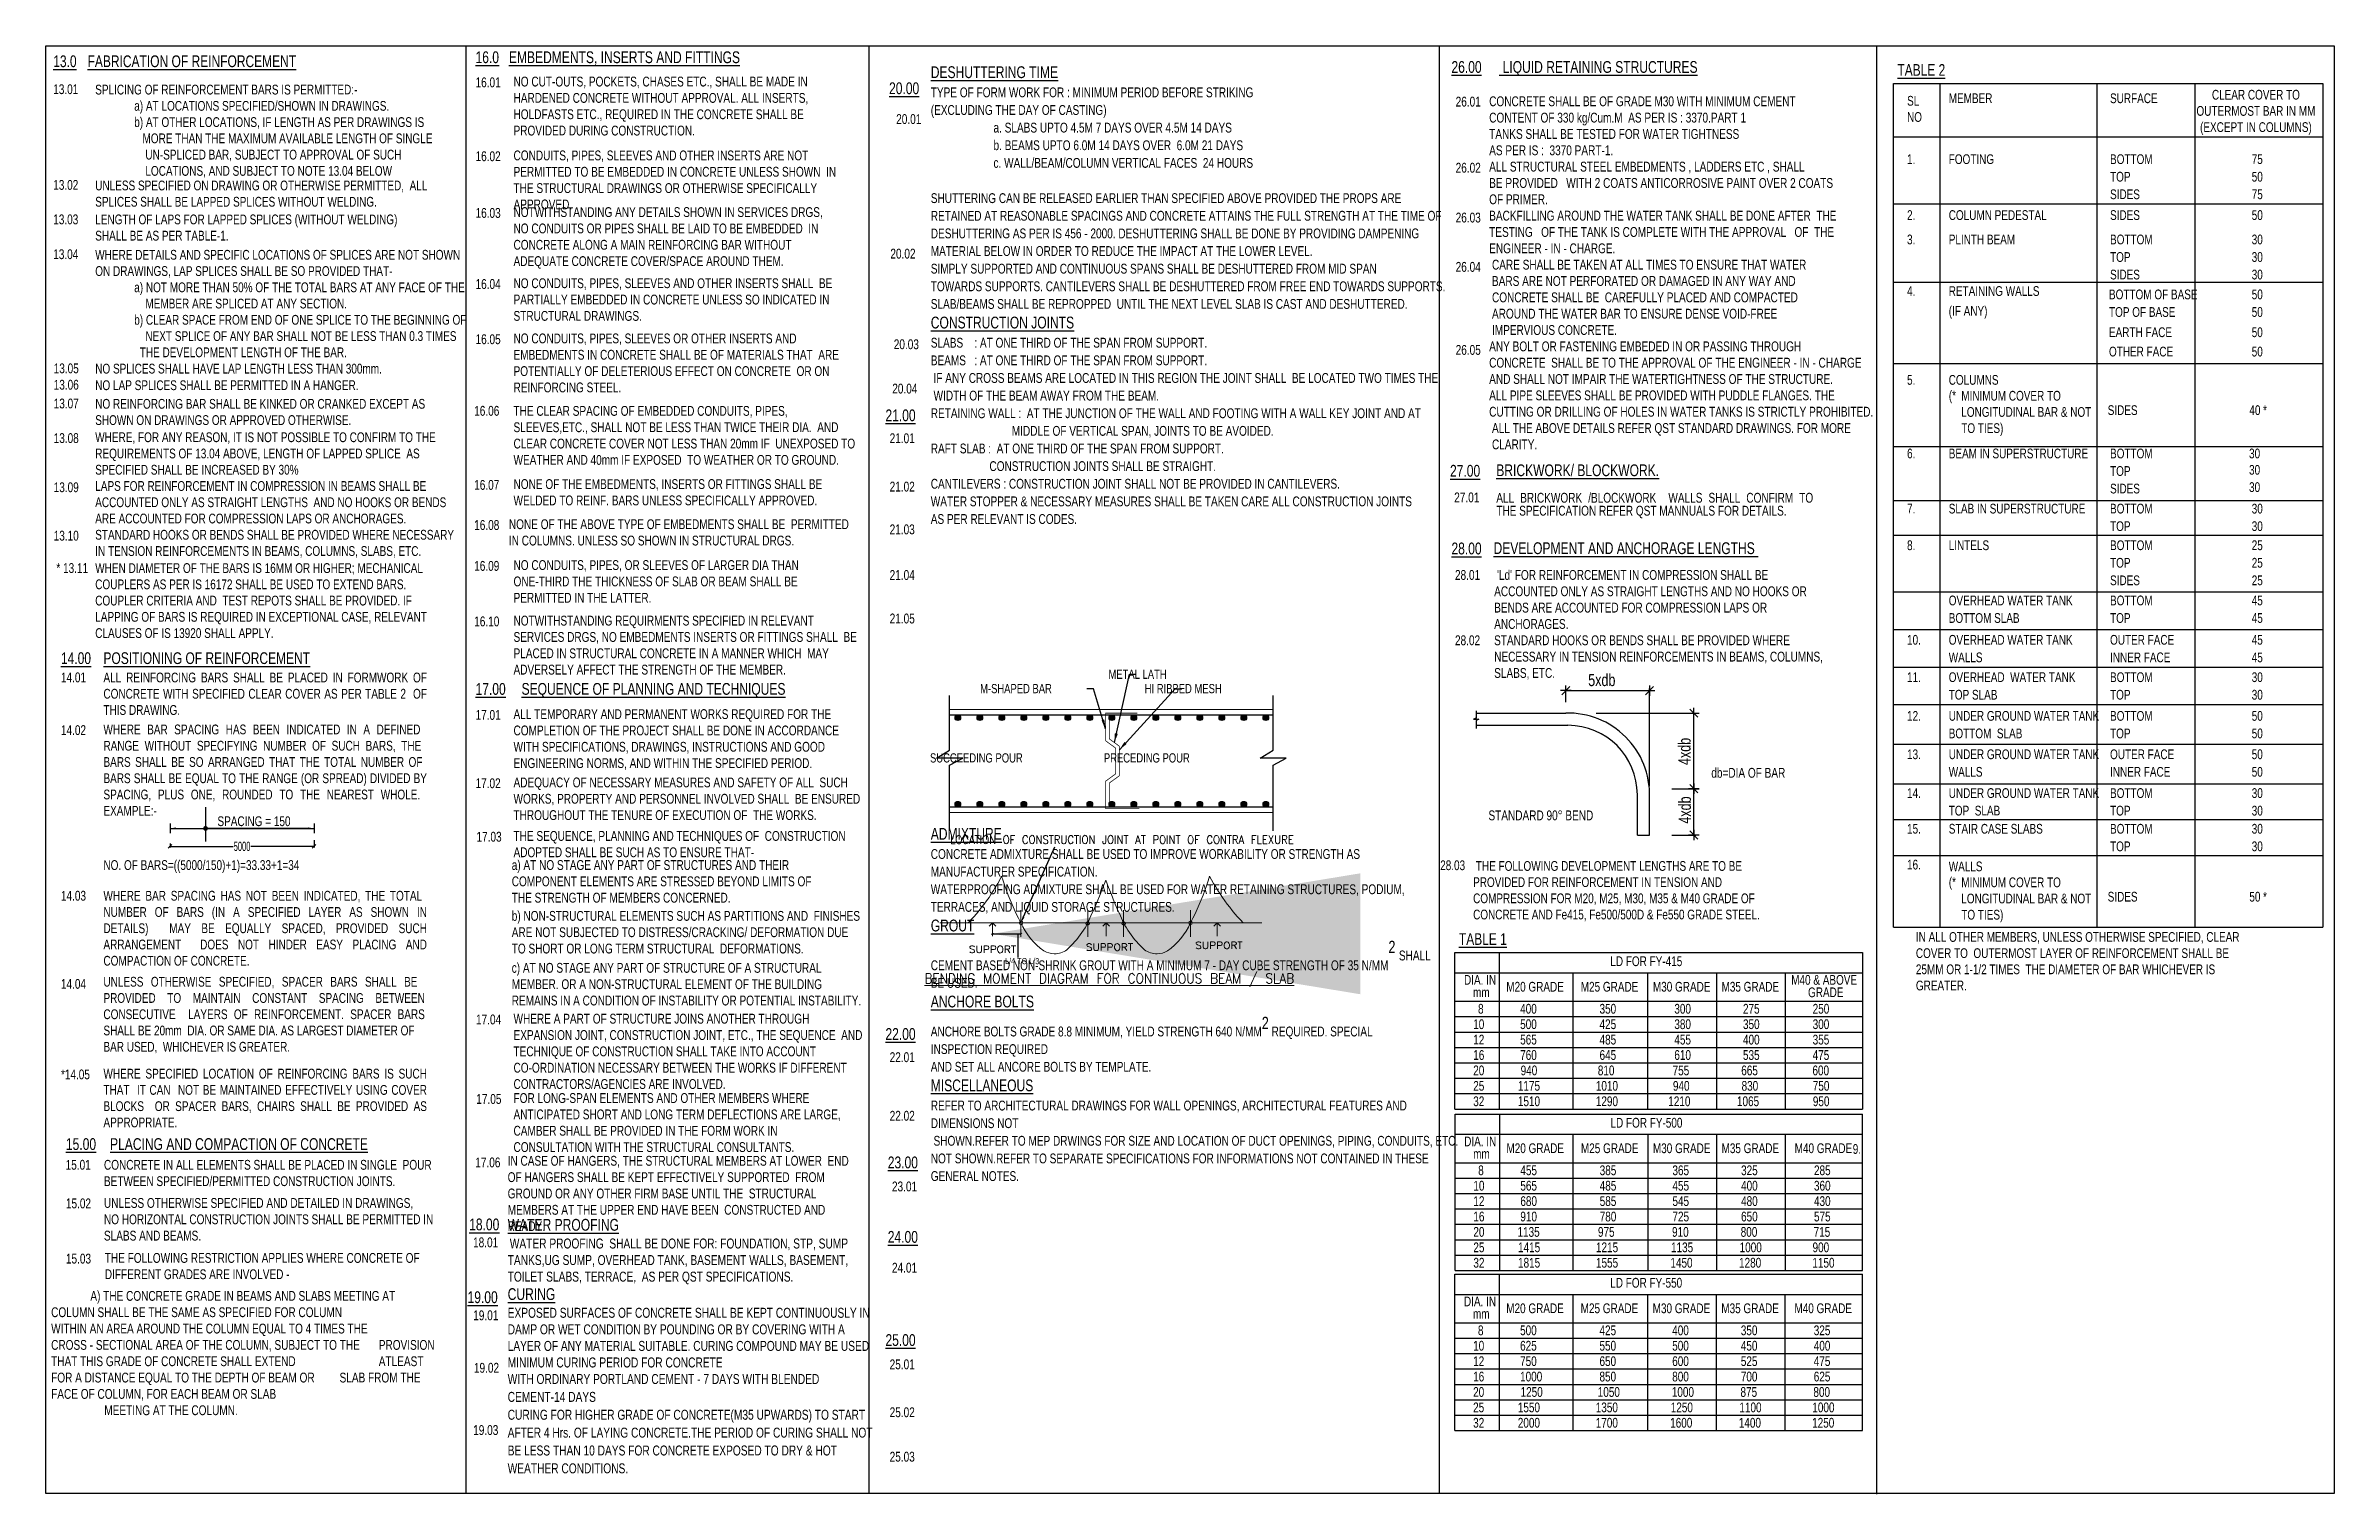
# Model space of a CAD drawing. Header units: millimetres. Extents: x 455 to 1705, y 587 to 981.
# Drawn here: x 1083 to 1705, y 587 to 980 of the extents above; entities that cross this region are included whole.
import ezdxf

# ---------------------------------------------------------------- set-up
doc = ezdxf.new("R2010")
doc.units = ezdxf.units.MM
doc.header["$MEASUREMENT"] = 0
doc.linetypes.add('HIDDEN', pattern=[0.375, 0.25, -0.125])
doc.layers.get('0').update_dxf_attribs({"color": 71})
for name, color, linetype in [('DIM', 8, 'Continuous'), ('PDF2_0', 7, 'Continuous'), ('PDF2_sub title', 7, 'Continuous'), ('PDF2_text', 7, 'Continuous'), ('REIF', 3, 'Continuous'), ('S-DIM', 8, 'Continuous'), ('S-SIGNS', 200, 'Continuous'), ('SECTION', 7, 'Continuous'), ('section-reinf', 3, 'Continuous'), ('STR-DIM', 8, 'Continuous'), ('TEMP', 8, 'Continuous'), ('TEXT', 6, 'Continuous'), ('TEXT1', 6, 'Continuous')]:
    doc.layers.add(name, color=color, linetype=linetype)
doc.layers.add('S-FNDN', color=2, linetype='Continuous', lineweight=18)
doc.styles.add('ROMANC', font='romanc')
doc.styles.add('ROMANS', font='romans.shx', dxfattribs={"width": 0.8})
doc.styles.add('SOBHA', font='swisscl.ttf')
doc.styles.add('sobha.sed', font='swisscl.ttf', dxfattribs={"width": 0.8})
doc.dimstyles.new('S-50', dxfattribs={"dimscale": 50, "dimtxt": 2.5, "dimasz": 1.5, "dimexe": 1, "dimexo": 0.75, "dimgap": 0.1, "dimtad": 0, "dimdec": 0, "dimrnd": 0.0005, "dimzin": 0, "dimdsep": 46, "dimtxsty": 'SOBHA', "dimblk": 'OBLIQUE', "dimcen": 0.09, "dimclrd": 253, "dimclre": 253, "dimclrt": 2, "dimadec": 0, "dimazin": 0, "dimtfac": 1, "dimtdec": 0, "dimtofl": 0, "dimtmove": 0, "dimatfit": 3, "dimfxl": 0.18, "dimtolj": 1, "dimtzin": 0, "dimlwd": -1, "dimlwe": -1, "dimarcsym": 0})
doc.dimstyles.new('sobha.sed', dxfattribs={"dimtxt": 250, "dimasz": 100, "dimexe": 25, "dimexo": 25, "dimgap": 0.1, "dimtad": 0, "dimdec": 0, "dimdsep": 46, "dimtxsty": 'sobha.sed', "dimblk": 'OBLIQUE', "dimcen": 25, "dimdle": 25, "dimclrd": 8, "dimclre": 8, "dimclrt": 6, "dimadec": 0, "dimazin": 0, "dimtfac": 1, "dimtdec": 0, "dimtmove": 2, "dimatfit": 3, "dimfxl": 0.1, "dimlwd": 25, "dimlwe": 25, "dimarcsym": 0})

msp = doc.modelspace()

# ---------------------------------------------------------------- texts
at = {"layer": 'TEXT', "color": 3, "style": 'SOBHA'}
for s, height, p in [('%%U13.0', 3.182, (1084.78, 974.54)), ('%%UFABRICATION OF REINFORCEMENT', 3.1815, (1094.1, 974.54)), ('%%U16.0', 3.197, (1199.57, 975.62)), ('%%UEMBEDMENTS, INSERTS AND FITTINGS', 3.1972, (1208.64, 975.62)), ('%%U26.00', 3.197, (1464.86, 972.98, -0.38)), ('%%U LIQUID RETAINING STRUCTURES%%U ', 3.1972, (1477.87, 972.98, -0.38)), ('%%U20.00', 3.197, (1311.98, 967.19, -8.01)), ('%%U21.00', 3.197, (1311, 878.27)), ('%%U27.00', 3.197, (1464.47, 863.19, -8.39)), ('%%U28.00', 3.197, (1464.86, 842.07, -0.38)), ('%%UDEVELOPMENT AND ANCHORAGE LENGTHS ', 3.1972, (1476.3, 842.15, 7.63)), ('%%U14.00', 3.182, (1086.88, 812.26)), ('%%UPOSITIONING OF REINFORCEMENT', 3.1815, (1098.42, 812.26)), ('%%U22.00', 3.197, (1311, 710.08)), ('%%U15.00', 3.197, (1088.22, 680.15)), ('%%UPLACING AND COMPACTION OF CONCRETE', 3.1972, (1100.22, 680.15)), ('%%U23.00', 3.197, (1311.63, 675.16, -8.01)), ('%%U18.00', 3.197, (1197.84, 658.3, -8.01)), ('%%U24.00', 3.197, (1311.63, 654.92, -8.01)), ('%%U19.00', 3.197, (1197.4, 638.52, -8.01)), ('%%U25.00', 3.197, (1311, 626.87))]:
    msp.add_text(s, height=height, dxfattribs=at).set_placement(p)
at = {"layer": 'TEXT', "style": 'SOBHA'}
for s, height, p in [('%%UTABLE 2', 3.168, (1586.09, 972.18, -0.31)), ('%%U17.00', 3.197, (1199.57, 803.88)), ('%%USEQUENCE OF PLANNING AND TECHNIQUES', 3.1972, (1212.08, 803.9)), ('%%UTABLE 1', 3.168, (1466.9, 735.91))]:
    msp.add_text(s, height=height, dxfattribs=at).set_placement(p)
at = {"layer": 'TEXT', "color": 4, "insert": (1323.32, 979.55), "char_height": 4.263, "width": 136.1318, "attachment_point": 1, "style": 'ROMANC'}
msp.add_mtext('\\pxa0.66667,sm1.07917;{\\fSwis721 LtCn BT|b0|i0|c0|p34;\\H0.62499x;\\C6;\\P\\H1.2x;\\L\\C3;DESHUTTERING TIME} \\P\\pa0.25,s*;{\\fSwis721 LtCn BT|b0|i0|c0|p34;\\H0.625x;\\C6;TYPE OF FORM WORK FOR : MINIMUM PERIOD BEFORE STRIKING \\P(EXCLUDING THE DAY OF CASTING) \\P^Ia. SLABS UPTO 4.5M 7 DAYS OVER 4.5M 14 DAYS \\P^Ib. BEAMS UPTO 6.0M 14 DAYS OVER  6.0M 21 DAYS\\P^Ic. WALL/BEAM/COLUMN VERTICAL FACES  24 HOURS\\P\\PSHUTTERING CAN BE RELEASED EARLIER THAN SPECIFIED ABOVE PROVIDED THE PROPS ARE \\PRETAINED AT REASONABLE SPACINGS AND CONCRETE ATTAINS THE FULL STRENGTH AT THE TIME OF \\PDESHUTTERING AS PER IS 456 - 2000. DESHUTTERING SHALL BE DONE BY PROVIDING DAMPENING \\PMATERIAL BELOW IN ORDER TO REDUCE THE IMPACT AT THE LOWER LEVEL.\\PSIMPLY SUPPORTED AND CONTINUOUS SPANS SHALL BE DESHUTTERED FROM MID SPAN \\PTOWARDS SUPPORTS. CANTILEVERS SHALL BE DESHUTTERED FROM FREE END TOWARDS SUPPORTS. \\PSLAB/BEAMS SHALL BE REPROPPED  UNTIL THE NEXT LEVEL SLAB IS CAST AND DESHUTTERED. \\P\\H1.2x;\\L\\C3;CONSTRUCTION JOINTS\\Fromanc|c0;\\H1.3333x;\\l }\\P{\\fSwis721 LtCn BT|b0|i0|c0|p34;\\H0.625x;\\C6;SLABS    : AT ONE THIRD OF THE SPAN FROM SUPPORT.\\PBEAMS   : AT ONE THIRD OF THE SPAN FROM SUPPORT.\\P IF ANY CROSS BEAMS ARE LOCATED IN THIS REGION THE JOINT SHALL  BE LOCATED TWO TIMES THE \\P WIDTH OF THE BEAM AWAY FROM THE BEAM. \\PRETAINING WALL :  AT THE JUNCTION OF THE WALL AND FOOTING WITH A WALL KEY JOINT AND AT \\P                             MIDDLE OF VERTICAL SPAN, JOINTS TO BE AVOIDED. \\PRAFT SLAB :  AT ONE THIRD OF THE SPAN FROM SUPPORT. \\P                     CONSTRUCTION JOINTS SHALL BE STRAIGHT. \\PCANTILEVERS : CONSTRUCTION JOINT SHALL NOT BE PROVIDED IN CANTILEVERS.\\PWATER STOPPER & NECESSARY MEASURES SHALL BE TAKEN CARE ALL CONSTRUCTION JOINTS \\PAS PER RELEVANT IS CODES.\\P\\H1.2x;\\L\\C3;\\P\\P^J\\P\\P\\P\\P\\P\\P\\P\\P\\P\\P\\pa0;\\P\\pa0.25;ADMIXTURE\\P\\pa0.66667,sm1.07917;\\H0.83333x;\\l\\C6;CONCRETE ADMIXTURE SHALL BE USED TO IMPROVE WORKABILITY OR STRENGTH AS \\PMANUFACTURER SPECIFICATION.\\PWATERPROOFING ADMIXTURE SHALL BE USED FOR WATER RETAINING STRUCTURES, PODIUM, TERRACES, AND LIQUID STORAGE STRUCTURES.\\P\\pa0.25,s*;\\H1.2x;\\L\\C3;GROUT\\H0.83333x;\\l\\C6;\\P\\pa0.66667,sm1.07917;CEMENT BASED NON-SHRINK GROUT WITH A MINIMUM 7 - DAY CUBE STRENGTH OF 35 N/MM\\A1;\\H1.25x;\\S2^ ;\\S ^ ;\\H0.8x;SHALL BE USED.\\P\\pa0.25,s*;\\H1.2x;\\L\\C3;ANCHORE BOLTS\\H0.83333x;\\l\\C6;\\P\\pa0.66667,sm1.07917;ANCHORE BOLTS GRADE 8.8 MINIMUM, YIELD STRENGTH 640 N/MM\\H1.25x;\\S2^ ;\\H0.8x; REQUIRED. SPECIAL INSPECTION REQUIRED\\PAND SET ALL ANCORE BOLTS BY TEMPLATE.\\P\\pa0.25,s*;\\H1.2x;\\L\\C3;MISCELLANEOUS\\H0.83333x;\\l\\C6;\\P\\pa0.66667,sm1.07917;REFER TO ARCHITECTURAL DRAWINGS FOR WALL OPENINGS, ARCHITECTURAL FEATURES AND DIMENSIONS NOT\\P SHOWN.REFER TO MEP DRWINGS FOR SIZE AND LOCATION OF DUCT OPENINGS, PIPING, CONDUITS, ETC. \\PNOT SHOWN.REFER TO SEPARATE SPECIFICATIONS FOR INFORMATIONS NOT CONTAINED IN THESE GENERAL NOTES.}', dxfattribs=at)
at = {"layer": 'TEXT', "insert": (1477.05, 866.53, -0.38), "char_height": 2.66437, "width": 85.8864, "attachment_point": 1, "line_spacing_factor": 0.792, "style": 'ROMANS'}
msp.add_mtext('{\\fSwis721 LtCn BT|b0|i0|c0|p34;\\H1.2x;\\W1;\\L\\C3;BRICKWORK/ BLOCKWORK.\\P\\H0.83333x;\\C256;\\P\\pxqd;\\l\\C6;ALL BRICKWORK /BLOCKWORK  WALLS SHALL CONFIRM TO THE SPECIFICATION REFER QST MANNUALS FOR DETAILS.}', dxfattribs=at)
at = {"layer": 'TEXT', "color": 6, "char_height": 2.5, "style": 'SOBHA'}
for s, insert, attachment_point in [('\\A1;\\pxql;METAL LATH', (1379.53, 809.48), 5), ('\\A1;\\pxql;M-SHAPED BAR', (1346.48, 805.56), 5), ('\\A1;\\pxql;HI RIBBED MESH', (1391.94, 805.56), 5), ('\\A1;\\pxqc;SUCCEEDING POUR', (1348.31, 787.99), 3), ('\\A1;\\pxqc;PRECEDING POUR', (1393.72, 787.99), 3)]:
    msp.add_mtext(s, dxfattribs=dict(at, insert=insert, attachment_point=attachment_point))
at = {"layer": 'TEXT', "color": 3, "insert": (1208.31, 661.4), "char_height": 3.19725, "width": 99.591, "attachment_point": 1, "style": 'SOBHA'}
msp.add_mtext('{\\H1.00086x;\\LWATER PROOFING\\Fromanc|c0;\\l\\C4; \\P\\fSwis721 LtCn BT|b0|i0|c0|p34;\\H0.62446x;\\C6; \\H1.35116x;WATER PROOFING  SHALL BE DONE FOR: FOUNDATION, STP, SUMP TANKS,UG SUMP, OVERHEAD TANK, BASEMENT WALLS, BASEMENT, TOILET SLABS, TERRACE,  AS PER QST SPECIFICATIONS.\\Fromans|c0;\\H0.88812x;\\C256; \\P\\fSwis721 LtCn BT|b0|i0|c0|p34;\\H1.33448x;\\L\\C3;CURING\\Fromanc|c0;\\H0.99914x;\\l\\C4; \\P\\fSwis721 LtCn BT|b0|i0|c0|p34;\\H0.84448x;\\C6;EXPOSED SURFACES OF CONCRETE SHALL BE KEPT CONTINUOUSLY IN DAMP OR WET CONDITION BY POUNDING OR BY COVERING WITH A LAYER OF ANY MATERIAL SUITABLE. CURING COMPOUND MAY BE USED\\fCalibri|b0|i0|c0|p34;\\C0; \\fSwis721 LtCn BT|b0|i0|c0|p34;\\C6;MINIMUM CURING PERIOD FOR CONCRETE \\P\\pxa0.66667,sm1.07917;WITH ORDINARY PORTLAND CEMENT - 7 DAYS WITH BLENDED CEMENT-14 DAYS\\PCURING FOR HIGHER GRADE OF CONCRETE(M35 UPWARDS) TO START AFTER 4 Hrs. OF LAYING CONCRETE.THE PERIOD OF CURING SHALL NOT BE LESS THAN 10 DAYS FOR CONCRETE EXPOSED TO DRY & HOT WEATHER CONDITIONS.}', dxfattribs=at)
at = {"layer": 'TEXT1', "style": 'SOBHA'}
for s, height, p in [('16.01', 2.664, (1199.57, 969.06)), ('13.01', 2.651, (1084.78, 967.21)), ('26.01', 2.664, (1466, 963.82, -0.38)), ('MEMBER', 2.64, (1600.04, 964.75, -0.31)), ('SURFACE', 2.64, (1643.89, 964.75, -0.31)), ('20.01', 2.664, (1313.92, 959.08, -8.01)), ('16.02', 2.664, (1199.57, 948.98)), ('26.02', 2.664, (1466, 945.85, -0.38)), ('1.', 2.64, (1588.71, 948.19, -0.31)), ('FOOTING', 2.64, (1600.04, 948.19, -0.31)), ('TOP', 2.64, (1643.89, 943.42, -0.31)), ('BOTTOM', 2.64, (1643.89, 948.19, -0.31)), ('50', 2.64, (1682.4, 943.42, -0.31)), ('75', 2.64, (1682.4, 948.19, -0.31)), ('13.02', 2.651, (1084.78, 941.19)), ('SIDES', 2.64, (1643.89, 938.64, -0.31)), ('75', 2.64, (1682.4, 938.64, -0.31)), ('13.03', 2.651, (1084.78, 931.82)), ('16.03', 2.664, (1199.57, 933.57)), ('26.03', 2.664, (1466, 932.31, -0.38)), ('2.', 2.64, (1588.71, 932.99, -0.31)), ('COLUMN PEDESTAL', 2.6404, (1600.04, 932.99, -0.31)), ('SIDES', 2.64, (1643.89, 932.99, -0.31)), ('50', 2.64, (1682.4, 932.99, -0.31)), ('3.', 2.64, (1588.71, 926.36, -0.31)), ('PLINTH BEAM', 2.6404, (1600.04, 926.36, -0.31)), ('BOTTOM', 2.64, (1643.89, 926.36, -0.31)), ('30', 2.64, (1682.4, 926.36, -0.31)), ('13.04', 2.651, (1084.78, 922.35)), ('20.02', 2.664, (1312.34, 922.49, -8.01)), ('26.04', 2.664, (1466, 918.9, -0.38)), ('TOP', 2.64, (1643.89, 921.59, -0.31)), ('30', 2.64, (1682.4, 921.59, -0.31)), ('16.04', 2.664, (1199.57, 914.24)), ('4.', 2.64, (1588.71, 912.34, -0.31)), ('RETAINING WALLS', 2.6404, (1600.04, 912.34, -0.31)), ('SIDES', 2.64, (1643.89, 916.82, -0.31)), ('30', 2.64, (1682.4, 916.82, -0.31)), ('(IF ANY)', 2.64, (1600.04, 906.93, -0.31)), ('TOP OF BASE', 2.6404, (1643.6, 906.64, -0.31)), ('BOTTOM OF BASE', 2.6404, (1643.6, 911.42, -0.31)), ('50', 2.64, (1682.4, 911.42, -0.31)), ('50', 2.64, (1682.4, 906.64, -0.31)), ('EARTH FACE', 2.64, (1643.6, 901.14, -0.31)), ('50', 2.64, (1682.4, 901.14, -0.31)), ('16.05', 2.664, (1199.57, 899.23)), ('20.03', 2.664, (1313.26, 897.86)), ('26.05', 2.664, (1466, 896.33, -0.38)), ('OTHER FACE', 2.64, (1643.6, 895.88, -0.31)), ('50', 2.64, (1682.4, 895.88, -0.31)), ('13.05', 2.651, (1084.91, 891.31)), ('5.', 2.64, (1588.71, 888.19, -0.31)), ('COLUMNS ', 2.64, (1600.04, 888.19, -0.31)), ('13.06', 2.651, (1084.91, 886.86)), ('13.07', 2.651, (1084.91, 881.76)), ('20.04', 2.664, (1312.85, 885.81)), ('(*', 2.64, (1600.06, 883.95, -0.31)), ('16.06', 2.664, (1199.2, 879.76)), ('SIDES', 2.64, (1643.25, 879.96, -0.31)), ('40', 2.64, (1681.76, 879.96, -0.31)), ('*', 2.64, (1685.47, 879.92, -0.31)), ('13.08', 2.651, (1084.91, 872.35)), ('21.01', 2.664, (1312.14, 872.31)), ('6.', 2.64, (1588.71, 868.18, -0.31)), ('BEAM IN SUPERSTRUCTURE', 2.6404, (1600.04, 868.18, -0.31)), ('TOP', 2.64, (1643.89, 863.41, -0.31)), ('BOTTOM', 2.64, (1643.89, 868.18, -0.31)), ('30', 2.64, (1681.68, 868.18, -0.31)), ('30', 2.64, (1681.68, 863.73, -0.31)), ('13.09', 2.651, (1084.91, 858.99)), ('16.07', 2.664, (1199.2, 859.63)), ('21.02', 2.664, (1312.14, 859.16)), ('27.01', 2.664, (1465.61, 856.22, -8.39)), ('SIDES', 2.64, (1643.89, 858.64, -0.31)), ('30', 2.64, (1681.68, 859.03, -0.31)), ('7.', 2.64, (1588.71, 853.19, -0.31)), ('SLAB IN SUPERSTRUCTURE', 2.6404, (1600.04, 853.19, -0.31)), ('BOTTOM', 2.64, (1643.89, 853.19, -0.31)), ('30', 2.64, (1682.4, 853.19, -0.31)), ('13.10', 2.651, (1084.91, 845.83)), ('16.08', 2.664, (1199.2, 848.72)), ('21.03', 2.664, (1312.14, 847.53)), ('TOP', 2.64, (1643.89, 848.42, -0.31)), ('30', 2.64, (1682.4, 848.42, -0.31)), ('16.09', 2.664, (1199.2, 837.61)), ('8.', 2.64, (1588.71, 843.23, -0.31)), ('LINTELS', 2.64, (1600.04, 843.23, -0.31)), ('TOP', 2.64, (1643.89, 838.46, -0.31)), ('BOTTOM', 2.64, (1643.89, 843.23, -0.31)), ('25', 2.64, (1682.4, 843.23, -0.31)), ('25', 2.64, (1682.4, 838.46, -0.31)), ('* 13.11', 2.651, (1085.64, 837.03)), ('21.04', 2.664, (1312.14, 835.12)), ('SIDES', 2.64, (1643.89, 833.69, -0.31)), ('25', 2.64, (1682.4, 833.69, -0.31)), ('OVERHEAD WATER TANK', 2.6404, (1600.04, 828.22, -0.31)), ('BOTTOM', 2.64, (1643.89, 828.22, -0.31)), ('45', 2.64, (1682.4, 828.22, -0.31)), ('16.10', 2.664, (1199.21, 822.51)), ('21.05', 2.664, (1312.14, 823.3)), ('BOTTOM SLAB', 2.6404, (1600.04, 823.45, -0.31)), ('TOP', 2.64, (1643.89, 823.45, -0.31)), ('45', 2.64, (1682.4, 823.45, -0.31)), ('10.', 2.64, (1588.71, 817.52, -0.31)), ('WALLS', 2.64, (1600.04, 812.75, -0.31)), ('OVERHEAD WATER TANK', 2.6404, (1600.04, 817.52, -0.31)), ('OUTER FACE', 2.64, (1643.89, 817.52, -0.31)), ('INNER FACE', 2.64, (1643.89, 812.75, -0.31)), ('45', 2.64, (1682.4, 817.52, -0.31)), ('45', 2.64, (1682.4, 812.75, -0.31)), ('14.01', 2.651, (1086.88, 807.3)), ('5xdb', 3.33, (1502.03, 806.26, 7.63)), ('11.', 2.64, (1588.71, 807.36, -0.31)), ('OVERHEAD  WATER TANK', 2.6404, (1600.04, 807.36, -0.31)), ('BOTTOM  ', 2.64, (1643.89, 807.36, -0.31)), ('30', 2.64, (1682.4, 807.36, -0.31)), ('TOP SLAB', 2.64, (1600.04, 802.59, -0.31)), ('TOP', 2.64, (1643.89, 802.59, -0.31)), ('30', 2.64, (1682.4, 802.59, -0.31)), ('17.01', 2.664, (1199.57, 797.09)), ('12.', 2.64, (1588.71, 796.84, -0.31)), ('UNDER GROUND WATER TANK', 2.6404, (1600.04, 796.84, -0.31)), ('BOTTOM', 2.64, (1643.89, 796.84, -0.31)), ('50', 2.64, (1682.4, 796.84, -0.31)), ('14.02', 2.651, (1086.88, 792.96)), ('BOTTOM  SLAB', 2.6404, (1600.04, 792.07, -0.31)), ('TOP', 2.64, (1643.89, 792.07, -0.31)), ('50', 2.64, (1682.4, 792.07, -0.31)), ('db=DIA OF BAR', 2.6644, (1535.5, 781.35, 7.63)), ('13.', 2.64, (1588.71, 786.4, -0.31)), ('WALLS', 2.64, (1600.04, 781.63, -0.31)), ('UNDER GROUND WATER TANK', 2.6404, (1600.04, 786.4, -0.31)), ('OUTER FACE', 2.64, (1643.89, 786.4, -0.31)), ('INNER FACE', 2.64, (1643.89, 781.63, -0.31)), ('50', 2.64, (1682.4, 786.4, -0.31)), ('50', 2.64, (1682.4, 781.63, -0.31)), ('17.02', 2.664, (1199.57, 778.52)), ('14.', 2.64, (1588.71, 775.85, -0.31)), ('UNDER GROUND WATER TANK', 2.6404, (1600.04, 775.85, -0.31)), ('BOTTOM  ', 2.64, (1643.89, 775.85, -0.31)), ('30', 2.64, (1682.4, 775.85, -0.31)), ('STANDARD 90%%D BEND', 2.6644, (1474.92, 769.78, 7.63)), ('TOP  SLAB', 2.64, (1600.04, 771.08, -0.31)), ('TOP', 2.64, (1643.89, 771.08, -0.31)), ('30', 2.64, (1682.4, 771.08, -0.31)), ('SPACING = 150', 2.6513, (1129.41, 768.2)), ('17.03', 2.664, (1199.83, 763.97)), ('15.', 2.64, (1588.71, 766.15, -0.31)), ('STAIR CASE SLABS', 2.6404, (1600.04, 766.15, -0.31)), ('BOTTOM', 2.64, (1643.89, 766.15, -0.31)), ('30', 2.64, (1682.4, 766.15, -0.31)), ('16.', 2.64, (1588.71, 756.4, -0.31)), ('TOP', 2.64, (1643.89, 761.38, -0.31)), ('30', 2.64, (1682.4, 761.38, -0.31)), ('28.03', 2.64, (1461.8, 756.23, 7.94)), ('WALLS ', 2.64, (1600.04, 755.92, -0.31)), ('(*', 2.64, (1600.06, 751.67, -0.31)), ('14.03', 2.651, (1086.88, 747.94)), ('SIDES', 2.64, (1643.25, 747.68, -0.31)), ('50', 2.64, (1681.76, 747.68, -0.31)), ('*', 2.64, (1685.47, 747.65, -0.31)), ('L/4 TO L/3', 1.65, (1343.52, 730.66)), ('LD FOR FY-415', 2.6404, (1508.05, 730.14)), ('14.04', 2.651, (1086.88, 723.98)), ('DIA. IN ', 2.64, (1468.28, 725.07)), ('mm', 2.64, (1470.72, 721.69)), ('M20 GRADE', 2.64, (1479.77, 723.2)), ('M25 GRADE', 2.64, (1500.01, 723.2)), ('M30 GRADE', 2.64, (1519.62, 723.2)), ('M35 GRADE', 2.64, (1538.28, 723.2)), ('M40 & ABOVE', 2.6404, (1557.22, 725.07)), ('GRADE', 2.64, (1561.79, 721.69)), ('17.04', 2.664, (1199.7, 714.29)), ('10', 2.64, (1470.78, 713.02)), ('8', 2.64, (1472.09, 717.21)), ('400', 2.64, (1483.54, 717.21)), ('500', 2.64, (1483.54, 713.02)), ('425', 2.64, (1505.12, 713.02)), ('350', 2.64, (1505.12, 717.21)), ('300', 2.64, (1525.45, 717.21)), ('380', 2.64, (1525.45, 713.02)), ('350', 2.64, (1544.11, 713.02)), ('275', 2.64, (1544.11, 717.21)), ('300', 2.64, (1563.05, 713.02)), ('250', 2.64, (1563.05, 717.21)), ('12', 2.64, (1470.78, 708.83)), ('565', 2.64, (1483.54, 708.83)), ('485', 2.64, (1505.12, 708.83)), ('455', 2.64, (1525.45, 708.83)), ('400', 2.64, (1544.11, 708.83)), ('355', 2.64, (1563.05, 708.83)), ('22.01', 2.664, (1312.14, 704.04)), ('20', 2.64, (1470.78, 700.45)), ('16', 2.64, (1470.78, 704.64)), ('760', 2.64, (1483.54, 704.64)), ('940', 2.64, (1483.67, 700.45)), ('810', 2.64, (1504.65, 700.45)), ('645', 2.64, (1505.12, 704.64)), ('755', 2.64, (1524.98, 700.45)), ('610', 2.64, (1525.45, 704.64)), ('665', 2.64, (1543.64, 700.45)), ('535', 2.64, (1544.11, 704.64)), ('475', 2.64, (1563.05, 704.64)), ('600', 2.64, (1562.99, 700.45)), ('*14.05', 2.651, (1086.88, 699.36)), ('25', 2.64, (1470.78, 696.26)), ('1175', 2.64, (1482.92, 696.26)), ('1010', 2.64, (1504.11, 696.26)), ('940', 2.64, (1525.07, 696.26)), ('830', 2.64, (1543.73, 696.26)), ('750', 2.64, (1563.08, 696.26)), ('17.05', 2.664, (1199.78, 692.68)), ('22.02', 2.664, (1312.14, 688.1)), ('32', 2.64, (1470.78, 692.07)), ('1510', 2.64, (1482.92, 692.07)), ('1290', 2.64, (1504.11, 692.07)), ('1210', 2.64, (1523.8, 692.07)), ('1065', 2.64, (1542.47, 692.07)), ('950', 2.64, (1563.1, 692.07)), ('LD FOR FY-500', 2.6404, (1508.09, 686.23)), ('17.06', 2.664, (1199.5, 675.42)), ('DIA. IN ', 2.64, (1468.32, 681.16)), ('mm', 2.64, (1470.76, 677.78)), ('M20 GRADE', 2.64, (1479.81, 679.3)), ('M25 GRADE', 2.64, (1500.05, 679.3)), ('M30 GRADE', 2.64, (1519.62, 679.3)), ('M35 GRADE', 2.64, (1538.28, 679.3)), ('M40 GRADE', 2.64, (1558.16, 679.3)), ('9.', 2.64, (1573.95, 679.1, -0.31)), ('15.01', 2.664, (1088.14, 674.78, -8.01)), ('8', 2.64, (1472.13, 673.3)), ('455', 2.64, (1483.59, 673.3)), ('385', 2.64, (1505.16, 673.3)), ('365', 2.64, (1524.93, 673.3)), ('325', 2.64, (1543.59, 673.3)), ('285', 2.64, (1563.41, 673.3)), ('15.02', 2.664, (1088.21, 664.29, -8.01)), ('23.01', 2.664, (1312.77, 668.89, -8.01)), ('10', 2.64, (1470.82, 669.11)), ('12', 2.64, (1470.82, 664.92)), ('565', 2.64, (1483.59, 669.11)), ('680', 2.64, (1483.59, 664.92)), ('485', 2.64, (1505.16, 669.11)), ('585', 2.64, (1505.16, 664.92)), ('455', 2.64, (1524.93, 669.11)), ('545', 2.64, (1524.93, 664.92)), ('400', 2.64, (1543.59, 669.11)), ('480', 2.64, (1543.59, 664.92)), ('430', 2.64, (1563.41, 664.92)), ('360', 2.64, (1563.41, 669.11)), ('16', 2.64, (1470.82, 660.73)), ('910', 2.64, (1483.59, 660.73)), ('780', 2.64, (1505.16, 660.73)), ('725', 2.64, (1524.93, 660.73)), ('650', 2.64, (1543.59, 660.73)), ('575', 2.64, (1563.41, 660.73)), ('18.01', 2.664, (1198.9, 653.69, -8.01)), ('20', 2.64, (1470.82, 656.55)), ('25', 2.64, (1470.82, 652.36)), ('1135', 2.64, (1482.82, 656.55)), ('1415', 2.64, (1482.96, 652.36)), ('1215', 2.64, (1504.15, 652.36)), ('975', 2.64, (1504.69, 656.55)), ('1135', 2.64, (1524.54, 652.36)), ('910', 2.64, (1524.83, 656.55)), ('1000', 2.64, (1543.2, 652.36)), ('800', 2.64, (1543.49, 656.55)), ('900', 2.64, (1563.02, 652.36)), ('715', 2.64, (1563.31, 656.55)), ('15.03', 2.664, (1088.22, 649.28)), ('24.01', 2.664, (1312.77, 646.81, -8.01)), ('32', 2.64, (1470.82, 648.17)), ('1815', 2.64, (1482.96, 648.17)), ('1555', 2.64, (1504.15, 648.17)), ('1450', 2.64, (1524.38, 648.17)), ('1280', 2.64, (1543.04, 648.17)), ('1150', 2.64, (1562.97, 648.17)), ('19.01', 2.664, (1198.94, 633.86, -8.01)), ('19.02', 2.664, (1199.13, 619.59, -8.01)), ('25.01', 2.664, (1312.14, 620.53)), ('25.02', 2.664, (1312.14, 607.51)), ('19.03', 2.664, (1198.93, 602.67, -8.01)), ('25.03', 2.664, (1312.14, 595.42))]:
    msp.add_text(s, height=height, dxfattribs=at).set_placement(p)
for p in [(1529.85, 784.79, 7.63), (1529.95, 768.86, 7.63)]:
    msp.add_text('4xdb', height=3.33, rotation=90, dxfattribs=at).set_placement(p)
for s, insert, char_height, width, attachment_point in [('NO CUT-OUTS, POCKETS, CHASES ETC., SHALL BE MADE IN  HARDENED CONCRETE WITHOUT APPROVAL. ALL INSERTS,  HOLDFASTS ETC., REQUIRED IN THE CONCRETE SHALL BE  PROVIDED DURING CONSTRUCTION.', (1209.9, 971.94), 2.66438, 90.9383, 1), ('SPLICING OF REINFORCEMENT BARS IS PERMITTED:- \\P^Ia) AT LOCATIONS SPECIFIED/SHOWN IN DRAWINGS. \\P^Ib) AT OTHER LOCATIONS, IF LENGTH AS PER DRAWINGS IS\\P                 MORE THAN THE MAXIMUM AVAILABLE LENGTH OF SINGLE\\P^I    UN-SPLICED BAR, SUBJECT TO APPROVAL OF SUCH\\P^I    LOCATIONS, AND SUBJECT TO NOTE 13.04 BELOW', (1096.19, 969.75), 2.6513, 96.8275, 1), ('\\P\\pxi-3,l3,ql;   CONCRETE SHALL BE OF GRADE M30 WITH MINIMUM CEMENT  \\P   CONTENT OF 330 kg/Cum.M  AS PER IS : 3370.PART 1\\P\\pt4;   TANKS SHALL BE TESTED FOR WATER TIGHTNESS \\P\\pi0,l0,q*,tz;   AS PER IS :  3370 PART-1.\\P\\pi-3,l3,ql,t4;   ALL STRUCTURAL STEEL EMBEDMENTS , LADDERS ETC , SHALL \\P   BE PROVIDED   WITH 2 COATS ANTICORROSIVE PAINT OVER 2 COATS \\P   OF PRIMER.\\P   BACKFILLING AROUND THE WATER TANK SHALL BE DONE AFTER  THE \\P   TESTING   OF THE TANK IS COMPLETE WITH THE APPROVAL  ^IOF  THE\\P   ENGINEER - IN - CHARGE.\\P    CARE SHALL BE TAKEN AT ALL TIMES TO ENSURE THAT WATER ^I \\P    BARS ARE NOT PERFORATED OR DAMAGED IN ANY WAY AND  \\P    CONCRETE SHALL BE  CAREFULLY PLACED AND COMPACTED \\P    AROUND THE WATER BAR TO ENSURE DENSE VOID-FREE  ^I\\P    IMPERVIOUS CONCRETE.\\P   ANY BOLT OR FASTENING EMBEDED IN OR PASSING THROUGH     \\P   CONCRETE  SHALL BE TO THE APPROVAL OF THE ENGINEER - IN - CHARGE \\P   AND SHALL NOT IMPAIR THE WATERTIGHTNESS OF THE STRUCTURE.\\P   ALL PIPE SLEEVES SHALL BE PROVIDED WITH PUDDLE FLANGES. THE\\P   CUTTING OR DRILLING OF HOLES IN WATER TANKS IS STRICTLY PROHIBITED.\\P    ALL THE ABOVE DETAILS REFER QST STANDARD DRAWINGS. FOR MORE \\P    CLARITY.', (1472.84, 971.02, -0.38), 2.6644, 106.6759, 1), ('SL NO', (1588.71, 966.7, -0.31), 2.64, 3.5268, 1), ('CLEAR COVER TO OUTERMOST BAR IN MM (EXCEPT IN COLUMNS)', (1683.54, 968.35, -0.31), 2.6404, 38.908, 2), ('CONDUITS, PIPES, SLEEVES AND OTHER INSERTS ARE NOT  PERMITTED TO BE EMBEDDED IN CONCRETE UNLESS SHOWN  IN THE STRUCTURAL DRAWINGS OR OTHERWISE SPECIFICALLY  APPROVED.', (1209.9, 951.86), 2.66438, 91.7812, 1), ('UNLESS SPECIFIED ON DRAWING OR OTHERWISE PERMITTED,  ALL SPLICES SHALL BE LAPPED SPLICES WITHOUT WELDING.', (1096.19, 943.68), 2.65125, 90.304, 1), ('LENGTH OF LAPS FOR LAPPED SPLICES (WITHOUT WELDING)  SHALL BE AS PER TABLE-1.', (1096.19, 934.46), 2.6513, 90.1176, 1), ('NOTWITHSTANDING ANY DETAILS SHOWN IN SERVICES DRGS,  NO CONDUITS OR PIPES SHALL BE LAID TO BE EMBEDDED  IN CONCRETE ALONG A MAIN REINFORCING BAR WITHOUT  ADEQUATE CONCRETE COVER/SPACE AROUND THEM.', (1209.9, 936.45), 2.66438, 89.3462, 1), ('WHERE DETAILS AND SPECIFIC LOCATIONS OF SPLICES ARE NOT SHOWN ON DRAWINGS, LAP SPLICES SHALL BE SO PROVIDED THAT- \\P^Ia) NOT MORE THAN 50% OF THE TOTAL BARS AT ANY FACE OF THE\\P^I    MEMBER ARE SPLICED AT ANY SECTION. \\P^Ib) CLEAR SPACE FROM END OF ONE SPLICE TO THE BEGINNING OF ^I    NEXT SPLICE OF ANY BAR SHALL NOT BE LESS THAN 0.3 TIMES  \\P                THE DEVELOPMENT LENGTH OF THE BAR.', (1096.19, 924.84), 2.65125, 100.7672, 1), ('NO CONDUITS, PIPES, SLEEVES AND OTHER INSERTS SHALL  BE PARTIALLY EMBEDDED IN CONCRETE UNLESS SO INDICATED IN STRUCTURAL DRAWINGS.', (1209.9, 917.12), 2.66438, 89.9081, 1), ('NO CONDUITS, PIPES, SLEEVES OR OTHER INSERTS AND  EMBEDMENTS IN CONCRETE SHALL BE OF MATERIALS THAT  ARE POTENTIALLY OF DELETERIOUS EFFECT ON CONCRETE  OR ON REINFORCING STEEL.', (1209.9, 902.11), 2.66438, 88.7843, 1), ('NO SPLICES SHALL HAVE LAP LENGTH LESS THAN 300mm.', (1096.19, 893.89), 2.6513, 88.3469, 1), ('NO REINFORCING BAR SHALL BE KINKED OR CRANKED EXCEPT AS SHOWN ON DRAWINGS OR APPROVED OTHERWISE.', (1096.19, 884.32), 2.6513, 95.15, 1), ('NO LAP SPLICES SHALL BE PERMITTED IN A HANGER.', (1096.19, 889.38), 2.6513, 80.7051, 1), ('MINIMUM COVER TO LONGITUDINAL BAR & NOT TO TIES)', (1603.45, 886.51, -0.31), 2.6404, 35.4562, 1), ('THE CLEAR SPACING OF EMBEDDED CONDUITS, PIPES,  SLEEVES,ETC., SHALL NOT BE LESS THAN TWICE THEIR DIA.  AND CLEAR CONCRETE COVER NOT LESS THAN 20mm IF  UNEXPOSED TO WEATHER AND 40mm IF EXPOSED  TO WEATHER OR TO GROUND.', (1209.9, 882.41), 2.66438, 93.6945, 1), ('WHERE, FOR ANY REASON, IT IS NOT POSSIBLE TO CONFIRM TO THE REQUIREMENTS OF 13.04 ABOVE, LENGTH OF LAPPED SPLICE  AS SPECIFIED SHALL BE INCREASED BY 30%\\PLAPS FOR REINFORCEMENT IN COMPRESSION IN BEAMS SHALL BE ACCOUNTED ONLY AS STRAIGHT LENGTHS  AND NO HOOKS OR BENDS ARE ACCOUNTED FOR COMPRESSION LAPS OR ANCHORAGES. \\PSTANDARD HOOKS OR BENDS SHALL BE PROVIDED WHERE NECESSARY IN TENSION REINFORCEMENTS IN BEAMS, COLUMNS, SLABS, ETC.', (1096.19, 875.24), 2.65125, 98.5981, 1), ('NONE OF THE EMBEDMENTS, INSERTS OR FITTINGS SHALL BE  WELDED TO REINF. BARS UNLESS SPECIFICALLY APPROVED.', (1209.9, 862.51), 2.66438, 93.0034, 1), ('NONE OF THE ABOVE TYPE OF EMBEDMENTS SHALL BE  PERMITTED IN COLUMNS. UNLESS SO SHOWN IN STRUCTURAL DRGS.', (1208.64, 851.6), 2.66438, 94.4176, 1), ('NO CONDUITS, PIPES, OR SLEEVES OF LARGER DIA THAN  ONE-THIRD THE THICKNESS OF SLAB OR BEAM SHALL BE  PERMITTED IN THE LATTER.', (1209.9, 840.49), 2.66438, 88.1287, 1), ('WHEN DIAMETER OF THE BARS IS 16MM OR HIGHER; MECHANICAL COUPLERS AS PER IS 16172 SHALL BE USED TO EXTEND BARS. COUPLER CRITERIA AND  TEST REPOTS SHALL BE PROVIDED. IF LAPPING OF BARS IS REQUIRED IN EXCEPTIONAL CASE, RELEVANT CLAUSES OF IS 13920 SHALL APPLY.', (1096.19, 839.67), 2.65125, 95.15, 1), ("\\pxql;28.01  ^I 'Ld' FOR REINFORCEMENT IN COMPRESSION SHALL BE \\P^IACCOUNTED ONLY AS STRAIGHT LENGTHS AND NO HOOKS OR \\P^IBENDS ARE ACCOUNTED FOR COMPRESSION LAPS OR \\P^IANCHORAGES.\\P28.02     STANDARD HOOKS OR BENDS SHALL BE PROVIDED WHERE \\P^INECESSARY IN TENSION REINFORCEMENTS IN BEAMS, COLUMNS, ^ISLABS, ETC.", (1465.82, 837.81, 7.63), 2.6644, 104.1975, 1), ('NOTWITHSTANDING REQUIRMENTS SPECIFIED IN RELEVANT SERVICES DRGS, NO EMBEDMENTS INSERTS OR FITTINGS SHALL  BE PLACED IN STRUCTURAL CONCRETE IN A MANNER WHICH  MAY ADVERSELY AFFECT THE STRENGTH OF THE MEMBER.', (1209.9, 825.39), 2.66438, 93.4131, 1), ('\\pxqj;ALL REINFORCING BARS SHALL BE PLACED IN FORMWORK OF CONCRETE WITH SPECIFIED CLEAR COVER AS PER TABLE 2  OF THIS DRAWING.', (1098.42, 809.92), 2.65125, 87.6719, 1), ('ALL TEMPORARY AND PERMANENT WORKS REQUIRED FOR THE  COMPLETION OF THE PROJECT SHALL BE DONE IN ACCORDANCE  WITH SPECIFICATIONS, DRAWINGS, INSTRUCTIONS AND GOOD  ENGINEERING NORMS, AND WITHIN THE SPECIFIED PERIOD.', (1209.9, 799.97), 2.66438, 94.1689, 1), ('\\pxqd;WHERE BAR SPACING HAS BEEN INDICATED IN A DEFINED  RANGE WITHOUT SPECIFYING NUMBER OF SUCH BARS, THE  BARS SHALL BE SO ARRANGED THAT THE TOTAL NUMBER OF  BARS SHALL BE EQUAL TO THE RANGE (OR SPREAD) DIVIDED BY SPACING, PLUS ONE, ROUNDED TO THE NEAREST WHOLE.  EXAMPLE:-', (1098.42, 795.79), 2.65125, 87.6719, 1), ('ADEQUACY OF NECESSARY MEASURES AND SAFETY OF ALL  SUCH WORKS, PROPERTY AND PERSONNEL INVOLVED SHALL  BE ENSURED THROUGHOUT THE TENURE OF EXECUTION OF  THE WORKS.', (1209.9, 781.4), 2.66438, 94.2614, 1), ('THE SEQUENCE, PLANNING AND TECHNIQUES OF  CONSTRUCTION ADOPTED SHALL BE SUCH AS TO ENSURE THAT-', (1209.9, 766.85), 2.6644, 95.8762, 1), ('NO. OF BARS=((5000/150)+1)=33.33+1=34', (1098.42, 758.93), 2.6513, 75.7603, 1), ('a) AT NO STAGE ANY PART OF STRUCTURES AND THEIR  COMPONENT ELEMENTS ARE STRESSED BEYOND LIMITS OF  THE STRENGTH OF MEMBERS CONCERNED.', (1209.41, 758.95), 2.66438, 87.9414, 1), (' THE FOLLOWING DEVELOPMENT LENGTHS ARE TO BE PROVIDED FOR REINFORCEMENT IN TENSION AND COMPRESSION FOR M20, M25, M30, M35 & M40 GRADE OF CONCRETE AND Fe415, Fe500/500D & Fe550 GRADE STEEL.', (1470.75, 758.68), 2.6404, 87.3355, 1), ('MINIMUM COVER TO LONGITUDINAL BAR & NOT TO TIES)', (1603.45, 754.23, -0.31), 2.6404, 35.4562, 1), ('\\pxqj;WHERE BAR SPACING HAS NOT BEEN INDICATED, THE TOTAL  NUMBER OF BARS (IN A SPECIFIED LAYER AS SHOWN IN DETAILS)  MAY BE EQUALLY SPACED, PROVIDED SUCH ARRANGEMENT  DOES NOT HINDER EASY PLACING AND COMPACTION OF CONCRETE.', (1098.42, 750.59), 2.65125, 87.6719, 1), ('b) NON-STRUCTURAL ELEMENTS SUCH AS PARTITIONS AND  FINISHES ARE NOT SUBJECTED TO DISTRESS/CRACKING/ DEFORMATION DUE TO SHORT OR LONG TERM STRUCTURAL  DEFORMATIONS.', (1209.41, 745.12), 2.66438, 95.512, 1), ('IN ALL OTHER MEMBERS, UNLESS OTHERWISE SPECIFIED, CLEAR COVER TO  OUTERMOST LAYER OF REINFORCEMENT SHALL BE 25MM OR 1-1/2 TIMES  THE DIAMETER OF BAR WHICHEVER IS GREATER.', (1591.11, 739.38, -8.25), 2.6404, 91.1076, 1), ('c) AT NO STAGE ANY PART OF STRUCTURE OF A STRUCTURAL  MEMBER. OR A NON-STRUCTURAL ELEMENT OF THE BUILDING  REMAINS IN A CONDITION OF INSTABILITY OR POTENTIAL INSTABILITY.', (1209.41, 730.99), 2.66438, 97.7657, 1), ('\\pxqd;UNLESS OTHERWISE SPECIFIED, SPACER BARS SHALL BE  PROVIDED TO MAINTAIN CONSTANT SPACING BETWEEN CONSECUTIVE  LAYERS OF REINFORCEMENT. SPACER BARS SHALL BE 20mm  DIA. OR SAME DIA. AS LARGEST DIAMETER OF\\P\\pql;BAR USED,  WHICHEVER IS GREATER. ', (1098.42, 727.21), 2.65125, 87.1079, 1), ('WHERE A PART OF STRUCTURE JOINS ANOTHER THROUGH  EXPANSION JOINT, CONSTRUCTION JOINT, ETC., THE SEQUENCE  AND TECHNIQUE OF CONSTRUCTION SHALL TAKE INTO ACCOUNT  CO-ORDINATION NECESSARY BETWEEN THE WORKS IF DIFFERENT  CONTRACTORS/AGENCIES ARE INVOLVED.', (1209.9, 717.17), 2.66438, 95.3307, 1), ('\\pxqj;WHERE SPECIFIED LOCATION OF REINFORCING BARS IS SUCH THAT  IT CAN  NOT BE MAINTAINED EFFECTIVELY USING COVER BLOCKS  OR SPACER BARS, CHAIRS SHALL BE PROVIDED AS APPROPRIATE.', (1098.42, 702.22), 2.65125, 87.6719, 1), ('FOR LONG-SPAN ELEMENTS AND OTHER MEMBERS WHERE  ANTICIPATED SHORT AND LONG TERM DEFLECTIONS ARE LARGE,  CAMBER SHALL BE PROVIDED IN THE FORM WORK IN CONSULTATION WITH THE STRUCTURAL CONSULTANTS.', (1209.9, 695.59), 2.66438, 93.2305, 1), ('IN CASE OF HANGERS, THE STRUCTURAL MEMBERS AT LOWER  END OF HANGERS SHALL BE KEPT EFFECTIVELY SUPPORTED  FROM GROUND OR ANY OTHER FIRM BASE UNTIL THE  STRUCTURAL MEMBERS AT THE UPPER END HAVE BEEN  CONSTRUCTED AND READY.', (1208.31, 678.53), 2.66438, 95.5999, 1), ('CONCRETE IN ALL ELEMENTS SHALL BE PLACED IN SINGLE  POUR BETWEEN SPECIFIED/PERMITTED CONSTRUCTION JOINTS.', (1098.56, 677.44), 2.66438, 92.905, 1), ('UNLESS OTHERWISE SPECIFIED AND DETAILED IN DRAWINGS,  \\PNO HORIZONTAL CONSTRUCTION JOINTS SHALL BE PERMITTED IN SLABS AND BEAMS.', (1098.56, 667.07), 2.6644, 92.4368, 1), ('THE FOLLOWING RESTRICTION APPLIES WHERE CONCRETE OF DIFFERENT GRADES ARE INVOLVED -', (1098.79, 652.13, 8.01), 2.6644, 92.4368, 1), ('^IA) THE CONCRETE GRADE IN BEAMS AND SLABS MEETING AT  ^I     ^I     COLUMN SHALL BE THE SAME AS SPECIFIED FOR COLUMN   ^I^I     WITHIN AN AREA AROUND THE COLUMN EQUAL TO 4 TIMES THE ^I     CROSS - SECTIONAL AREA OF THE COLUMN, SUBJECT TO THE ^I     PROVISION THAT THIS GRADE OF CONCRETE SHALL EXTEND ^I^I     ATLEAST FOR A DISTANCE EQUAL TO THE DEPTH OF BEAM OR ^I     SLAB FROM THE FACE OF COLUMN, FOR EACH BEAM OR SLAB\\P^I     MEETING AT THE COLUMN.', (1084.21, 641.81), 2.66438, 104.1975, 1)]:
    msp.add_mtext(s, dxfattribs=dict(at, insert=insert, char_height=char_height, width=width, attachment_point=attachment_point))

# ---------------------------------------------------------------- blocks, each defined once
blk = doc.blocks.new('_Oblique')
at = {"color": 0, "lineweight": -2}
blk.add_line((-0.5, -0.5), (0.5, 0.5), dxfattribs=at)
blk = doc.blocks.new('*D8')
at = {"layer": 'DIM', "color": 8, "lineweight": 25, "transparency": 16777216}
for p, q in [((1116.28, 762.67), (1133.72, 762.67)), ((1116.53, 763.47), (1116.53, 762.42)), ((1155.92, 762.67), (1138.47, 762.67)), ((1155.67, 764.37), (1155.67, 762.42))]:
    blk.add_line(p, q, dxfattribs=at)
at = {"layer": 'DIM', "color": 8, "lineweight": 25, "transparency": 16777216, "rotation": 180}
blk.add_blockref('_Oblique', (1116.53, 762.67), dxfattribs=at)
at = {"layer": 'DIM', "color": 8, "lineweight": 25, "transparency": 16777216}
blk.add_blockref('_Oblique', (1155.67, 762.67), dxfattribs=at)
at = {"layer": 'DIM', "color": 6, "transparency": 16777216, "insert": (1136.1, 762.67), "char_height": 2.5, "attachment_point": 5, "style": 'sobha.sed'}
blk.add_mtext('5000', dxfattribs=at)
blk = doc.blocks.new('A$C15514357')
at = {"layer": 'TEMP'}
for p, q in [((0, 0.08), (0, 40.36)), ((0, 40.36), (104.88, 40.36)), ((11.48, 0.08), (11.48, 40.36)), ((104.88, 0.08), (104.88, 40.36)), ((0, 35.16), (11.48, 35.16)), ((11.48, 35.16), (104.88, 35.16)), ((30.42, 0.08), (30.42, 35.16)), ((49.67, 0.08), (49.67, 35.16)), ((67.34, 0.08), (67.34, 35.16)), ((85, 0.08), (85, 35.16)), ((0, 27.85), (104.88, 27.85)), ((0, 23.88), (104.88, 23.88)), ((0, 19.92), (104.88, 19.92)), ((0, 15.95), (104.88, 15.95)), ((0, 11.98), (104.88, 11.98)), ((0, 8.02), (104.88, 8.02)), ((0, 4.05), (104.88, 4.05)), ((0, 0.08), (104.88, 0.08))]:
    blk.add_line(p, q, dxfattribs=at)
at = {"layer": 'TEXT1', "style": 'SOBHA'}
for s, p in [('LD FOR FY-550 ', (39.98, 36.89)), ('DIA. IN ', (2.33, 32.09)), ('mm', (4.64, 28.89)), ('M20 GRADE', (13.21, 30.32)), ('M25 GRADE', (32.37, 30.32)), ('M30 GRADE', (50.9, 30.32)), ('M35 GRADE', (68.57, 30.32)), ('M40 GRADE', (87.39, 30.32)), ('8', (5.93, 24.65)), ('500', (16.78, 24.65)), ('425', (37.21, 24.65)), ('400', (55.93, 24.65)), ('350', (73.59, 24.65)), ('325', (92.36, 24.65)), ('10', (4.69, 20.68)), ('12', (4.69, 16.71)), ('625', (16.78, 20.68)), ('750', (16.78, 16.71)), ('550', (37.21, 20.68)), ('650', (37.21, 16.71)), ('500', (55.93, 20.68)), ('600', (55.93, 16.71)), ('450', (73.59, 20.68)), ('525', (73.59, 16.71)), ('400', (92.36, 20.68)), ('475', (92.36, 16.71)), ('16', (4.69, 12.75)), ('1000', (16.78, 12.75)), ('850', (37.21, 12.75)), ('800', (55.93, 12.75)), ('700', (73.59, 12.75)), ('625', (92.36, 12.75)), ('20', (4.69, 8.78)), ('25', (4.69, 4.81)), ('1550', (16.19, 4.81)), ('1250', (16.9, 8.78)), ('1350', (36.25, 4.81)), ('1050', (36.76, 8.78)), ('1250', (55.55, 4.81)), ('1000', (55.83, 8.78)), ('1100', (73.22, 4.81)), ('875', (73.5, 8.78)), ('1000', (91.99, 4.81)), ('800', (92.27, 8.78)), ('32', (4.69, 0.85)), ('2000', (16.19, 0.85)), ('1700', (36.25, 0.85)), ('1600', (55.4, 0.85)), ('1400', (73.07, 0.85)), ('1250', (91.94, 0.85))]:
    blk.add_text(s, height=2.5, dxfattribs=at).set_placement(p)
blk = doc.blocks.new('*U7')
at = {"layer": 'section-reinf', "ltscale": 10}
h = blk.add_hatch(color=256, dxfattribs=at)
h.dxf.hatch_style = 1
h.paths.add_polyline_path([(-0.75, 0, 1), (0.75, 0, 1)])
blk.add_circle((0, 0), 0.75, dxfattribs=at)
blk = doc.blocks.new('*U4')
at = {"layer": 'section-reinf', "color": 0, "linetype": 'ByBlock', "lineweight": -2, "transparency": 16777216}
for p in [(0, 0), (5.98, 0), (11.96, 0), (17.94, 0), (23.92, 0), (29.9, 0), (35.88, 0), (41.86, 0), (47.84, 0), (53.82, 0), (59.8, 0), (65.78, 0), (71.76, 0), (77.74, 0), (83.72, 0)]:
    blk.add_blockref('*U7', p, dxfattribs=at)
blk = doc.blocks.new('*U5')
at = {"layer": 'section-reinf', "ltscale": 10}
h = blk.add_hatch(color=256, dxfattribs=at)
h.dxf.hatch_style = 1
h.paths.add_polyline_path([(-0.75, 0, 1), (0.75, 0, 1)])
blk.add_circle((0, 0), 0.75, dxfattribs=at)
blk = doc.blocks.new('*U6')
at = {"layer": 'section-reinf', "color": 0, "linetype": 'ByBlock', "lineweight": -2, "transparency": 16777216}
for p in [(0, 0), (5.98, 0), (11.96, 0), (17.94, 0), (23.92, 0), (29.9, 0), (35.88, 0), (41.86, 0), (47.84, 0), (53.82, 0), (59.8, 0), (65.78, 0), (71.76, 0), (77.74, 0), (83.72, 0)]:
    blk.add_blockref('*U5', p, dxfattribs=at)
blk = doc.blocks.new('A$Cbca2a54b')
at = {"layer": 'PDF2_0', "lineweight": 18}
for points in [[(8.79, 8.22), (9.24, 8.67), (9.69, 8.22)], [(9.24, 8.67), (9.24, 7.78), (9.24, 6.85)], [(24.24, 8.22), (24.68, 8.67), (25.13, 8.22)], [(24.68, 8.67), (24.68, 7.78), (24.68, 6.85)], [(39.32, 8.22), (39.77, 8.67), (40.22, 8.22)], [(39.77, 8.67), (39.77, 7.78), (39.77, 6.85)]]:
    blk.add_lwpolyline(points, dxfattribs=at)
at = {"layer": 'PDF2_sub title', "lineweight": 9}
for points in [[(3.65, 20.55), (3.65, 19.43), (4.16, 19.43)], [(6.09, 19.43), (6.43, 20.55), (6.78, 19.43)], [(6.22, 19.8), (6.65, 19.8)], [(6.86, 20.55), (7.46, 20.55)], [(7.16, 20.55), (7.16, 19.43)], [(7.67, 20.55), (7.67, 19.43)], [(8.96, 19.43), (8.96, 20.55), (9.56, 19.43), (9.56, 20.55)], [(11.75, 19.43), (11.75, 20.55), (12.3, 20.55)], [(15.26, 19.43), (15.26, 20.55), (15.86, 19.43), (15.86, 20.55)], [(16.76, 20.39), (16.67, 20.5), (16.55, 20.55), (16.38, 20.55), (16.25, 20.5), (16.16, 20.39), (16.16, 20.29), (16.21, 20.18), (16.25, 20.12), (16.33, 20.07), (16.59, 19.97), (16.67, 19.91), (16.72, 19.86), (16.76, 19.75), (16.76, 19.59), (16.67, 19.48), (16.55, 19.43), (16.38, 19.43), (16.25, 19.48), (16.16, 19.59)], [(16.93, 20.55), (17.53, 20.55)], [(17.23, 20.55), (17.23, 19.43)], [(17.75, 19.43), (17.75, 20.55), (18.13, 20.55), (18.26, 20.5), (18.3, 20.44), (18.35, 20.34), (18.35, 20.23), (18.3, 20.12), (18.26, 20.07), (18.13, 20.02), (17.75, 20.02)], [(18.05, 20.02), (18.35, 19.43)], [(18.65, 20.55), (18.65, 19.75), (18.69, 19.59), (18.77, 19.48), (18.9, 19.43), (18.99, 19.43), (19.12, 19.48), (19.21, 19.59), (19.25, 19.75), (19.25, 20.55)], [(20.36, 20.55), (20.96, 20.55)], [(20.66, 20.55), (20.66, 19.43)], [(21.17, 20.55), (21.17, 19.43)], [(22.46, 19.43), (22.46, 20.55), (23.06, 19.43), (23.06, 20.55)], [(24.65, 20.55), (24.65, 19.7), (24.6, 19.53), (24.56, 19.48), (24.48, 19.43), (24.39, 19.43), (24.31, 19.48), (24.26, 19.53), (24.22, 19.7), (24.22, 19.8)], [(25.93, 20.55), (25.93, 19.43)], [(26.27, 19.43), (26.27, 20.55), (26.87, 19.43), (26.87, 20.55)], [(27.09, 20.55), (27.69, 20.55)], [(27.39, 20.55), (27.39, 19.43)], [(28.68, 19.43), (29.02, 20.55), (29.36, 19.43)], [(28.81, 19.8), (29.23, 19.8)], [(29.45, 20.55), (30.05, 20.55)], [(29.75, 20.55), (29.75, 19.43)], [(31.16, 19.43), (31.16, 20.55), (31.55, 20.55), (31.68, 20.5), (31.72, 20.44), (31.76, 20.34), (31.76, 20.18), (31.72, 20.07), (31.68, 20.02), (31.55, 19.97), (31.16, 19.97)], [(33, 20.55), (33, 19.43)], [(33.35, 19.43), (33.35, 20.55), (33.95, 19.43), (33.95, 20.55)], [(34.16, 20.55), (34.76, 20.55)], [(34.46, 20.55), (34.46, 19.43)], [(36.82, 19.43), (36.82, 20.55), (37.37, 20.55)], [(36.82, 20.02), (37.16, 20.02)], [(40.33, 19.43), (40.33, 20.55), (40.93, 19.43), (40.93, 20.55)], [(41.15, 20.55), (41.74, 20.55)], [(41.45, 20.55), (41.45, 19.43)], [(41.96, 19.43), (41.96, 20.55), (42.35, 20.55), (42.47, 20.5), (42.52, 20.44), (42.56, 20.34), (42.56, 20.23), (42.52, 20.12), (42.47, 20.07), (42.35, 20.02), (41.96, 20.02)], [(42.26, 20.02), (42.56, 19.43)], [(42.73, 19.43), (43.07, 20.55), (43.42, 19.43)], [(42.86, 19.8), (43.29, 19.8)], [(44.53, 19.43), (44.53, 20.55), (45.09, 20.55)], [(44.53, 20.02), (44.88, 20.02)], [(45.3, 20.55), (45.3, 19.43), (45.82, 19.43)], [(46.59, 19.43), (46.03, 19.43), (46.03, 20.55), (46.59, 20.55)], [(46.03, 20.02), (46.38, 20.02)], [(46.8, 20.55), (47.4, 19.43)], [(47.4, 20.55), (46.8, 19.43)], [(47.7, 20.55), (47.7, 19.75), (47.75, 19.59), (47.83, 19.48), (47.96, 19.43), (48.05, 19.43), (48.18, 19.48), (48.26, 19.59), (48.3, 19.75), (48.3, 20.55)], [(48.65, 19.43), (48.65, 20.55), (49.03, 20.55), (49.16, 20.5), (49.2, 20.44), (49.25, 20.34), (49.25, 20.23), (49.2, 20.12), (49.16, 20.07), (49.03, 20.02), (48.65, 20.02)], [(48.95, 20.02), (49.25, 19.43)], [(50.1, 19.43), (49.55, 19.43), (49.55, 20.55), (50.1, 20.55)], [(49.55, 20.02), (49.89, 20.02)], [(0, 0.18), (50.25, 0.18)], [(0.67, 1.16), (0.83, 1.09), (0.87, 1.02), (0.92, 0.9), (0.92, 0.71), (0.87, 0.58), (0.83, 0.51), (0.67, 0.45), (0.21, 0.45), (0.21, 1.8), (0.67, 1.8), (0.83, 1.73), (0.87, 1.67), (0.92, 1.54), (0.92, 1.41), (0.87, 1.28), (0.83, 1.22), (0.67, 1.16), (0.21, 1.16)], [(1.95, 0.45), (1.29, 0.45), (1.29, 1.8), (1.95, 1.8)], [(1.29, 1.16), (1.7, 1.16)], [(2.26, 0.45), (2.26, 1.8), (2.98, 0.45), (2.98, 1.8)], [(4.47, 1.8), (4.47, 0.45)], [(4.89, 0.45), (4.89, 1.8), (5.61, 0.45), (5.61, 1.8)], [(6.74, 1.48), (6.69, 1.6), (6.58, 1.73), (6.48, 1.8), (6.27, 1.8), (6.17, 1.73), (6.07, 1.6), (6.02, 1.48), (5.97, 1.28), (5.97, 0.96), (6.02, 0.77), (6.07, 0.64), (6.17, 0.51), (6.27, 0.45), (6.48, 0.45), (6.58, 0.51), (6.69, 0.64), (6.74, 0.77), (6.74, 0.96), (6.48, 0.96)], [(8.18, 0.45), (8.18, 1.8), (8.59, 0.45), (9, 1.8), (9, 0.45)], [(10.55, 0.45), (10.55, 1.8), (10.96, 0.45), (11.37, 1.8), (11.37, 0.45)], [(12.44, 0.45), (11.78, 0.45), (11.78, 1.8), (12.44, 1.8)], [(11.78, 1.16), (12.19, 1.16)], [(12.76, 0.45), (12.76, 1.8), (13.47, 0.45), (13.47, 1.8)], [(13.73, 1.8), (14.45, 1.8)], [(14.09, 1.8), (14.09, 0.45)], [(16.87, 1.8), (16.87, 0.45)], [(17.13, 0.45), (17.54, 1.8), (17.95, 0.45)], [(17.28, 0.9), (17.79, 0.9)], [(18.93, 1.48), (18.87, 1.6), (18.77, 1.73), (18.67, 1.8), (18.47, 1.8), (18.36, 1.73), (18.26, 1.6), (18.21, 1.48), (18.16, 1.28), (18.16, 0.96), (18.21, 0.77), (18.26, 0.64), (18.36, 0.51), (18.47, 0.45), (18.67, 0.45), (18.77, 0.51), (18.87, 0.64), (18.93, 0.77), (18.93, 0.96), (18.67, 0.96)], [(19.29, 0.45), (19.29, 1.8), (19.75, 1.8), (19.9, 1.73), (19.96, 1.67), (20.01, 1.54), (20.01, 1.41), (19.96, 1.28), (19.9, 1.22), (19.75, 1.16), (19.29, 1.16)], [(19.65, 1.16), (20.01, 0.45)], [(20.21, 0.45), (20.62, 1.8), (21.04, 0.45)], [(20.37, 0.9), (20.88, 0.9)], [(21.29, 0.45), (21.29, 1.8), (21.7, 0.45), (22.12, 1.8), (22.12, 0.45)], [(23.61, 0.45), (23.61, 1.8), (24.28, 1.8)], [(23.61, 1.16), (24.02, 1.16)], [(25.66, 0.45), (25.66, 1.8), (26.13, 1.8), (26.28, 1.73), (26.33, 1.67), (26.39, 1.54), (26.39, 1.41), (26.33, 1.28), (26.28, 1.22), (26.13, 1.16), (25.66, 1.16)], [(26.02, 1.16), (26.39, 0.45)], [(30.04, 0.45), (30.04, 1.8), (30.76, 0.45), (30.76, 1.8)], [(31.01, 1.8), (31.73, 1.8)], [(31.37, 1.8), (31.37, 0.45)], [(31.99, 1.8), (31.99, 0.45)], [(32.4, 0.45), (32.4, 1.8), (33.12, 0.45), (33.12, 1.8)], [(33.53, 1.8), (33.53, 0.83), (33.59, 0.64), (33.68, 0.51), (33.84, 0.45), (33.94, 0.45), (34.1, 0.51), (34.2, 0.64), (34.25, 0.83), (34.25, 1.8)], [(35.8, 1.8), (35.8, 0.83), (35.85, 0.64), (35.95, 0.51), (36.11, 0.45), (36.21, 0.45), (36.36, 0.51), (36.46, 0.64), (36.51, 0.83), (36.51, 1.8)], [(37.6, 1.6), (37.49, 1.73), (37.34, 1.8), (37.14, 1.8), (36.98, 1.73), (36.88, 1.6), (36.88, 1.48), (36.93, 1.35), (36.98, 1.28), (37.08, 1.22), (37.39, 1.09), (37.49, 1.02), (37.54, 0.96), (37.6, 0.83), (37.6, 0.64), (37.49, 0.51), (37.34, 0.45), (37.14, 0.45), (36.98, 0.51), (36.88, 0.64)], [(39.5, 1.16), (39.65, 1.09), (39.71, 1.02), (39.76, 0.9), (39.76, 0.71), (39.71, 0.58), (39.65, 0.51), (39.5, 0.45), (39.03, 0.45), (39.03, 1.8), (39.5, 1.8), (39.65, 1.73), (39.71, 1.67), (39.76, 1.54), (39.76, 1.41), (39.71, 1.28), (39.65, 1.22), (39.5, 1.16), (39.03, 1.16)], [(40.78, 0.45), (40.11, 0.45), (40.11, 1.8), (40.78, 1.8)], [(40.11, 1.16), (40.53, 1.16)], [(40.94, 0.45), (41.35, 1.8), (41.76, 0.45)], [(41.09, 0.9), (41.61, 0.9)], [(42.02, 0.45), (42.02, 1.8), (42.43, 0.45), (42.84, 1.8), (42.84, 0.45)], [(45.16, 2.05), (44.23, 0)], [(47.21, 1.6), (47.11, 1.73), (46.95, 1.8), (46.75, 1.8), (46.6, 1.73), (46.49, 1.6), (46.49, 1.48), (46.54, 1.35), (46.6, 1.28), (46.7, 1.22), (47.01, 1.09), (47.11, 1.02), (47.16, 0.96), (47.21, 0.83), (47.21, 0.64), (47.11, 0.51), (46.95, 0.45), (46.75, 0.45), (46.6, 0.51), (46.49, 0.64)], [(47.57, 1.8), (47.57, 0.45), (48.19, 0.45)], [(48.29, 0.45), (48.7, 1.8), (49.12, 0.45)], [(48.45, 0.9), (48.96, 0.9)], [(49.83, 1.16), (49.99, 1.09), (50.04, 1.02), (50.09, 0.9), (50.09, 0.71), (50.04, 0.58), (49.99, 0.51), (49.83, 0.45), (49.37, 0.45), (49.37, 1.8), (49.83, 1.8), (49.99, 1.73), (50.04, 1.67), (50.09, 1.54), (50.09, 1.41), (50.04, 1.28), (49.99, 1.22), (49.83, 1.16), (49.37, 1.16)]]:
    blk.add_lwpolyline(points, dxfattribs=at)
for points in [[(3.4, 0.45), (3.4, 1.8), (3.75, 1.8), (3.91, 1.73), (4.01, 1.6), (4.06, 1.48), (4.12, 1.28), (4.12, 0.96), (4.06, 0.77), (4.01, 0.64), (3.91, 0.51), (3.75, 0.45)], [(15.79, 0.45), (15.79, 1.8), (16.15, 1.8), (16.3, 1.73), (16.41, 1.6), (16.46, 1.48), (16.51, 1.28), (16.51, 0.96), (16.46, 0.77), (16.41, 0.64), (16.3, 0.51), (16.15, 0.45)]]:
    blk.add_lwpolyline(points, close=True, dxfattribs=at)
for centre, major_axis, ratio, start_param, end_param in [((4.67, 19.99), (-0.004, 0.582), 0.606177, 0.237608, 6.520793), ((5.62, 19.99), (0.002, 0.581), 0.602008, 5.24812, 10.468423), ((8.32, 19.99), (-0.002, 0.583), 0.602074, 0.2369153610296663, 6.520100668209252), ((11.1, 19.99), (-0.005, 0.584), 0.602082, 0.2301342138556675, 6.513319521035252), ((13.72, 19.99), (0.002, 0.581), 0.602008, 5.24812, 10.468423), ((14.62, 19.99), (-0.005, 0.584), 0.602082, 0.2301342105625133, 6.513319517742098), ((19.89, 19.99), (0, 0.581), 0.606097, 5.245435, 10.464351), ((21.82, 19.99), (-0.005, 0.584), 0.602082, 0.2301342043453284, 6.513319511524914), ((25.29, 19.99), (-0.005, 0.584), 0.602082, 0.2301342010190181, 6.513319508198603), ((32.36, 19.99), (-0.004, 0.582), 0.606177, 0.237608, 6.520793), ((36.17, 19.99), (-0.005, 0.583), 0.602082, 0.230134, 6.513319), ((38.79, 19.99), (0.002, 0.581), 0.602008, 5.24812, 10.468423), ((39.69, 19.99), (-0.007, 0.582), 0.603562, 0.226345, 6.50953), ((9.77, 1.12), (-0.007, 0.7), 0.602082, 0.2301342707314225, 6.513319577911008), ((24.89, 1.12), (-0.007, 0.7), 0.602082, 0.2301342591828015, 6.513319566362387), ((28.18, 1.12), (0.002, 0.698), 0.602008, 5.24812, 10.468423), ((29.26, 1.12), (-0.009, 0.699), 0.603562, 0.226345, 6.50953), ((35.02, 1.12), (-0.003, 0.699), 0.602074, 0.2369153356232424, 6.520100642802828)]:
    blk.add_ellipse(centre, major_axis=major_axis, ratio=ratio, start_param=start_param, end_param=end_param, dxfattribs=at)
at = {"layer": 'PDF2_text', "lineweight": 18}
for points in [[(5.94, 8.67), (6.32, 9.08), (6.7, 9.5), (7.06, 9.92), (7.42, 10.35), (7.77, 10.79), (8.11, 11.23), (8.44, 11.69), (8.77, 12.14), (9.08, 12.61), (9.38, 13.08), (9.67, 13.56), (9.96, 14.04), (10.23, 14.53), (10.49, 15.03), (10.7, 14.37), (10.92, 13.72), (11.15, 13.07), (11.39, 12.43), (11.64, 11.79), (11.91, 11.16), (12.19, 10.53), (12.48, 9.91), (12.78, 9.29), (13.1, 8.67)], [(13.1, 6.79), (13.1, 10.42)], [(22.19, 6.79), (22.19, 10.42)], [(27.07, 6.79), (27.07, 10.42)], [(36.16, 6.79), (36.16, 10.42)], [(45.85, 8.67), (2.08, 8.67)]]:
    blk.add_lwpolyline(points, dxfattribs=at)
blk.add_lwpolyline([(19.35, 5.01), (19.64, 5.28), (19.91, 5.55), (20.18, 5.83), (20.44, 6.12), (20.69, 6.41), (20.94, 6.72), (21.17, 7.03), (21.39, 7.35), (21.61, 7.67), (21.82, 8), (22.01, 8.33), (22.19, 8.67), (22.63, 9.63), (23.05, 10.59), (23.46, 11.55), (23.86, 12.51), (24.25, 13.49), (24.63, 14.46), (25.01, 13.49), (25.4, 12.51), (25.8, 11.55), (26.21, 10.59), (26.63, 9.63), (27.07, 8.67), (27.25, 8.33), (27.45, 8), (27.65, 7.67), (27.87, 7.35), (28.09, 7.03), (28.32, 6.72), (28.56, 6.41), (28.82, 6.12), (29.08, 5.83), (29.35, 5.55), (29.63, 5.28), (29.91, 5.02, 0.165207), (31.61, 4.47, 0.124798), (33.02, 4.86, 0.132303), (36.16, 8.67), (36.47, 9.29), (36.78, 9.91), (37.07, 10.53), (37.35, 11.16), (37.61, 11.79), (37.87, 12.43), (38.11, 13.07), (38.34, 13.72), (38.56, 14.37), (38.76, 15.03), (39.03, 14.53), (39.3, 14.04), (39.58, 13.56), (39.88, 13.08), (40.18, 12.61), (40.49, 12.14), (40.81, 11.69), (41.15, 11.23), (41.49, 10.79), (41.84, 10.35), (42.2, 9.92), (42.56, 9.5), (42.94, 9.08), (43.32, 8.67)], format="xyb", dxfattribs=at)
at = {"layer": 'PDF2_text', "lineweight": 9}
for points in [[(6.79, 5.4), (6.71, 5.49), (6.57, 5.53), (6.39, 5.53), (6.25, 5.49), (6.17, 5.4), (6.17, 5.31), (6.21, 5.22), (6.25, 5.17), (6.34, 5.13), (6.62, 5.04), (6.71, 4.99), (6.75, 4.95), (6.79, 4.86), (6.79, 4.72), (6.71, 4.63), (6.57, 4.59), (6.39, 4.59), (6.25, 4.63), (6.17, 4.72)], [(7.11, 5.53), (7.11, 4.86), (7.16, 4.72), (7.25, 4.63), (7.38, 4.59), (7.47, 4.59), (7.61, 4.63), (7.7, 4.72), (7.74, 4.86), (7.74, 5.53)], [(8.1, 4.59), (8.1, 5.53), (8.51, 5.53), (8.64, 5.49), (8.69, 5.44), (8.73, 5.35), (8.73, 5.22), (8.69, 5.13), (8.64, 5.08), (8.51, 5.04), (8.1, 5.04)], [(9.05, 4.59), (9.05, 5.53), (9.45, 5.53), (9.59, 5.49), (9.63, 5.44), (9.68, 5.35), (9.68, 5.22), (9.63, 5.13), (9.59, 5.08), (9.45, 5.04), (9.05, 5.04)], [(10.98, 4.59), (10.98, 5.53), (11.38, 5.53), (11.52, 5.49), (11.57, 5.44), (11.61, 5.35), (11.61, 5.26), (11.57, 5.17), (11.52, 5.13), (11.38, 5.08), (10.98, 5.08)], [(11.3, 5.08), (11.61, 4.59)], [(11.79, 5.53), (12.42, 5.53)], [(12.11, 5.53), (12.11, 4.59)], [(22.69, 5.71), (22.6, 5.8), (22.47, 5.85), (22.29, 5.85), (22.15, 5.8), (22.06, 5.71), (22.06, 5.62), (22.1, 5.53), (22.15, 5.48), (22.24, 5.44), (22.51, 5.35), (22.6, 5.31), (22.64, 5.26), (22.69, 5.17), (22.69, 5.03), (22.6, 4.94), (22.47, 4.9), (22.29, 4.9), (22.15, 4.94), (22.06, 5.03)], [(23.01, 5.85), (23.01, 5.17), (23.05, 5.03), (23.14, 4.94), (23.28, 4.9), (23.37, 4.9), (23.5, 4.94), (23.59, 5.03), (23.63, 5.17), (23.63, 5.85)], [(24, 4.9), (24, 5.85), (24.4, 5.85), (24.54, 5.8), (24.58, 5.75), (24.62, 5.66), (24.62, 5.53), (24.58, 5.44), (24.54, 5.39), (24.4, 5.35), (24, 5.35)], [(24.94, 4.9), (24.94, 5.85), (25.35, 5.85), (25.48, 5.8), (25.53, 5.75), (25.57, 5.66), (25.57, 5.53), (25.53, 5.44), (25.48, 5.39), (25.35, 5.35), (24.94, 5.35)], [(26.88, 4.9), (26.88, 5.85), (27.28, 5.85), (27.42, 5.8), (27.46, 5.75), (27.51, 5.66), (27.51, 5.57), (27.46, 5.48), (27.42, 5.44), (27.28, 5.39), (26.88, 5.39)], [(27.19, 5.39), (27.51, 4.9)], [(27.68, 5.85), (28.32, 5.85)], [(28, 5.85), (28, 4.9)], [(37.58, 5.97), (37.48, 6.06), (37.35, 6.1), (37.17, 6.1), (37.04, 6.06), (36.94, 5.97), (36.94, 5.88), (36.99, 5.79), (37.04, 5.74), (37.13, 5.7), (37.39, 5.61), (37.48, 5.56), (37.53, 5.52), (37.58, 5.43), (37.58, 5.29), (37.48, 5.2), (37.35, 5.16), (37.17, 5.16), (37.04, 5.2), (36.94, 5.29)], [(37.89, 6.1), (37.89, 5.43), (37.93, 5.29), (38.02, 5.2), (38.16, 5.16), (38.25, 5.16), (38.38, 5.2), (38.47, 5.29), (38.52, 5.43), (38.52, 6.1)], [(38.88, 5.16), (38.88, 6.1), (39.29, 6.1), (39.42, 6.06), (39.46, 6.01), (39.51, 5.92), (39.51, 5.79), (39.46, 5.7), (39.42, 5.65), (39.29, 5.61), (38.88, 5.61)], [(39.82, 5.16), (39.82, 6.1), (40.23, 6.1), (40.36, 6.06), (40.41, 6.01), (40.45, 5.92), (40.45, 5.79), (40.41, 5.7), (40.36, 5.65), (40.23, 5.61), (39.82, 5.61)], [(41.76, 5.16), (41.76, 6.1), (42.17, 6.1), (42.3, 6.06), (42.34, 6.01), (42.39, 5.92), (42.39, 5.83), (42.34, 5.74), (42.3, 5.7), (42.17, 5.65), (41.76, 5.65)], [(42.07, 5.65), (42.39, 5.16)], [(42.57, 6.1), (43.2, 6.1)], [(42.88, 6.1), (42.88, 5.16)]]:
    blk.add_lwpolyline(points, dxfattribs=at)
at = {"layer": 'PDF2_text', "lineweight": 18}
for centre in [(13.13, 8.68), (22.19, 8.61), (27.07, 8.61), (36.16, 8.68)]:
    blk.add_circle(centre, 0.24, dxfattribs=at)
for centre, radius, start, end in [((21.75, 12.61), 9.5, 204.4117, 234.5581), ((17.71, 7.44), 2.96, 240.2819, 268.7366), ((17.7, 7.25), 2.78, 268.9782, 306.5021)]:
    blk.add_arc(centre, radius, start, end, dxfattribs=at)
at = {"layer": 'PDF2_text', "lineweight": 9}
for centre, major_axis, ratio, start_param, end_param in [((10.3, 5.06), (-0.007, 0.49), 0.754569, 0.2215, 6.504685), ((26.2, 5.37), (-0.008, 0.49), 0.752997, 0.230625, 6.51381), ((41.08, 5.63), (-0.005, 0.491), 0.748148, 0.232175, 6.51536)]:
    blk.add_ellipse(centre, major_axis=major_axis, ratio=ratio, start_param=start_param, end_param=end_param, dxfattribs=at)
at = {"layer": 'S-DIM', "lineweight": 25}
blk.add_lwpolyline([(13.46, 9.5), (17.7, 19.02)], dxfattribs=at)
at = {"layer": 'S-DIM', "transparency": 33554559}
blk.add_solid([(13.6, 9.44), (13.1, 8.67), (13.33, 9.56)], dxfattribs=at)
at = {"layer": 'TEXT', "color": 4}
blk.add_lwpolyline([(11.75, 20.02), (12.09, 20.02)], dxfattribs=at)

# ---------------------------------------------------------------- dimensions: what is measured, and where the dimension line sits
at = {"layer": 'DIM'}
dim = msp.add_linear_dim(base=(1155.67, 762.67, 7.97), p1=(1116.53, 763.72, 7.97), p2=(1155.67, 764.62), text='5000', dimstyle='sobha.sed', override={"dimscale": 0.01}, dxfattribs=at)
dim.commit()
dim.dimension.update_dxf_attribs({"geometry": '*D8', "text_midpoint": (1136.1, 762.67, 7.97)})

# ---------------------------------------------------------------- linework, layer by layer
at = {"layer": 'DIM'}
for p, q in [((1116.53, 768.87), (1116.53, 766.26)), ((1116.53, 767.56), (1155.67, 767.56)), ((1154.04, 767.56), (1126.17, 767.56)), ((1155.67, 768.87), (1155.67, 766.26))]:
    msp.add_line(p, q, dxfattribs=at)
at = {"layer": 'DIM', "const_width": 0.652}
msp.add_lwpolyline([(1125.85, 767.56, 1), (1126.5, 767.56, 1)], format="xyb", close=True, dxfattribs=at)
at = {"layer": 'DIM'}
for points in [[(1118.16, 767.29), (1118.16, 767.84), (1116.53, 767.56)], [(1154.04, 767.84), (1154.04, 767.29), (1155.67, 767.56)]]:
    msp.add_solid(points, dxfattribs=at)
at = {"layer": 'REIF'}
msp.add_line((1126.17, 773.34), (1126.17, 764.03), dxfattribs=at)
at = {"layer": 'S-DIM'}
for points in [[(1328.43, 766.9), (1328.43, 784.73), (1332.01, 786.7), (1324.91, 786.7), (1328.43, 788.81), (1328.43, 803.73)], [(1416.37, 766.9), (1416.37, 784.73), (1419.96, 786.7), (1412.85, 786.7), (1416.37, 788.81), (1416.37, 803.73)]]:
    msp.add_lwpolyline(points, dxfattribs=at)
at = {"layer": 'S-FNDN', "color": 5}
for points in [[(1328.43, 799.9), (1416.37, 799.9)], [(1328.43, 771.9), (1416.37, 771.9)]]:
    msp.add_lwpolyline(points, dxfattribs=at)
at = {"layer": 'S-SIGNS'}
for p, q in [((1196.94, 980.34), (1196.94, 586.75)), ((1306.46, 980.34), (1306.46, 586.75)), ((1461.53, 980.34), (1461.53, 586.75)), ((1580.36, 980.34, -0.31), (1580.36, 586.55, -0.31)), ((1339.88, 738.63), (1340.32, 739.17)), ((1340.1, 738.92), (1347.81, 738.92)), ((1347.59, 738.63), (1348.03, 739.17))]:
    msp.add_line(p, q, dxfattribs=at)
msp.add_lwpolyline([(1082.74, 980.34), (1704.83, 980.34), (1704.83, 586.75), (1082.74, 586.75)], close=True, dxfattribs=at)
at = {"layer": 'SECTION'}
for p, q in [((1471.62, 798.92, 7.63), (1495.94, 798.92, 7.63)), ((1471.62, 795.59, 7.63), (1496.52, 795.59, 7.63)), ((1515.39, 765.77, 7.63), (1515.39, 776.72, 7.63)), ((1518.71, 765.77, 7.63), (1518.71, 776.15, 7.63)), ((1515.39, 765.77, 7.63), (1518.71, 765.77, 7.63))]:
    msp.add_line(p, q, dxfattribs=at)
for radius, start, end in [(22.2, 358.51325, 91.48675), (18.87, 0, 90)]:
    msp.add_arc((1496.52, 776.72, 7.63), radius, start, end, dxfattribs=at)
at = {"layer": 'section-reinf'}
for points in [[(1328.43, 798.4), (1416.37, 798.4)], [(1328.43, 773.4), (1416.37, 773.4)]]:
    msp.add_lwpolyline(points, dxfattribs=at)
at = {"layer": 'section-reinf', "const_width": 0.2}
msp.add_lwpolyline([(1380.02, 772.9), (1370.84, 772.9), (1370.84, 780.4), (1373.59, 782.4), (1373.59, 789.4), (1370.84, 791.4), (1370.84, 798.9), (1379.48, 798.9)], dxfattribs=at)
at = {"layer": 'section-reinf', "linetype": 'HIDDEN', "ltscale": 400, "const_width": 0.2}
msp.add_lwpolyline([(1371.84, 773.4), (1371.84, 779.89), (1374.59, 781.89), (1374.59, 789.91), (1371.84, 791.91), (1371.84, 798.4)], dxfattribs=at)
at = {"layer": 'STR-DIM'}
for p, q in [((1497.36, 805.03, 7.63), (1494.52, 805.03, 7.63)), ((1497.05, 806.14, 7.63), (1494.83, 803.92, 7.63)), ((1495.94, 803.61, 7.63), (1495.94, 806.45, 7.63)), ((1495.94, 801.87, 7.63), (1495.94, 805.59, 7.63)), ((1495.96, 805.03, 7.63), (1518.69, 805.03, 7.63)), ((1517.3, 805.03, 7.63), (1520.13, 805.03, 7.63)), ((1517.6, 803.92, 7.63), (1519.82, 806.14, 7.63)), ((1518.71, 806.45, 7.63), (1518.71, 803.61, 7.63)), ((1518.71, 779.09, 7.63), (1518.71, 805.59, 7.63)), ((1471.62, 797.54, 7.63), (1470.89, 797.23, 7.63)), ((1470.89, 797.23, 7.63), (1472.3, 797.23, 7.63)), ((1471.62, 799.54, 7.63), (1471.62, 797.54, 7.63)), ((1472.3, 797.23, 7.63), (1471.62, 796.91, 7.63)), ((1471.62, 796.91, 7.63), (1471.62, 794.72, 7.63)), ((1504.24, 798.92, 7.63), (1531.3, 798.92, 7.63)), ((1529.33, 798.92, 7.63), (1532.16, 798.92, 7.63)), ((1531.85, 797.81, 7.63), (1529.63, 800.03, 7.63)), ((1530.74, 797.5, 7.63), (1530.74, 800.33, 7.63)), ((1530.74, 778.39, 7.63), (1530.74, 798.89, 7.63)), ((1524.79, 778.37, 7.63), (1531.3, 778.37, 7.63)), ((1524.79, 778.37, 7.63), (1531.3, 778.37, 7.63)), ((1529.33, 778.37, 7.63), (1532.16, 778.37, 7.63)), ((1532.16, 778.37, 7.63), (1529.33, 778.37, 7.63)), ((1531.85, 777.26, 7.63), (1529.63, 779.48, 7.63)), ((1529.63, 779.48, 7.63), (1531.85, 777.26, 7.63)), ((1530.74, 776.95, 7.63), (1530.74, 779.78, 7.63)), ((1530.74, 779.78, 7.63), (1530.74, 776.95, 7.63)), ((1530.74, 765.8, 7.63), (1530.74, 778.34, 7.63)), ((1524.79, 765.77, 7.63), (1531.3, 765.77, 7.63)), ((1532.16, 765.77, 7.63), (1529.33, 765.77, 7.63)), ((1529.63, 766.88, 7.63), (1531.85, 764.66, 7.63)), ((1530.74, 767.19, 7.63), (1530.74, 764.36, 7.63))]:
    msp.add_line(p, q, dxfattribs=at)
at = {"layer": 'TEMP'}
for p, q in [((1585.02, 970.08, -0.31), (1701.71, 970.08, -0.31)), ((1585.02, 740.75, -0.31), (1585.02, 970.08, -0.31)), ((1597.6, 970.08, -0.31), (1597.6, 740.75, -0.31)), ((1640.3, 970.08, -0.31), (1640.3, 740.75, -0.31)), ((1666.93, 970.08, -0.31), (1666.93, 740.75, -0.31)), ((1701.71, 970.08, -0.31), (1701.71, 740.75, -0.31)), ((1585.02, 955.58, -0.31), (1701.71, 955.58, -0.31)), ((1585.02, 937.34, -0.31), (1701.71, 937.34, -0.31)), ((1585.02, 916.03, -0.31), (1701.71, 916.03, -0.31)), ((1585.02, 893.95, -0.31), (1701.71, 893.95, -0.31)), ((1585.02, 871.44, -0.31), (1701.71, 871.44, -0.31)), ((1585.02, 856.72, -0.31), (1701.71, 856.72, -0.31)), ((1585.02, 847.29, -0.31), (1701.71, 847.29, -0.31)), ((1585.02, 831.88, -0.31), (1701.71, 831.88, -0.31)), ((1585.02, 821.64, -0.31), (1701.71, 821.64, -0.31)), ((1585.02, 811.38, -0.31), (1701.71, 811.38, -0.31)), ((1585.02, 801.29, -0.31), (1701.71, 801.29, -0.31)), ((1585.02, 790.51, -0.31), (1701.71, 790.51, -0.31)), ((1585.02, 779.73, -0.31), (1701.71, 779.73, -0.31)), ((1585.02, 769.97, -0.31), (1701.71, 769.97, -0.31)), ((1585.02, 760.24, -0.31), (1701.71, 760.24, -0.31)), ((1585.02, 740.75, -0.31), (1701.71, 740.75, -0.31)), ((1465.82, 691.27), (1465.82, 733.81)), ((1465.82, 733.81), (1576.59, 733.81)), ((1465.82, 728.32), (1477.95, 728.32)), ((1477.95, 691.27), (1477.95, 733.81)), ((1477.95, 728.32), (1576.64, 728.32)), ((1497.95, 691.27), (1497.95, 728.32)), ((1518.28, 691.27), (1518.28, 728.32)), ((1536.98, 691.27), (1536.98, 728.32)), ((1555.64, 691.27), (1555.64, 728.32)), ((1576.59, 733.81), (1576.64, 691.27)), ((1465.82, 720.59), (1576.64, 720.59)), ((1465.82, 716.4), (1576.64, 716.4)), ((1465.82, 712.21), (1576.64, 712.21)), ((1465.82, 708.02), (1576.64, 708.02)), ((1465.82, 703.84), (1576.64, 703.84)), ((1465.82, 699.65), (1576.64, 699.65)), ((1465.82, 695.46), (1576.64, 695.46)), ((1465.82, 691.27), (1576.64, 691.27)), ((1465.86, 647.36), (1465.86, 689.9)), ((1465.86, 689.9), (1576.64, 689.9)), ((1465.86, 684.41), (1477.99, 684.41)), ((1477.99, 647.36), (1477.99, 689.9)), ((1477.99, 684.41), (1576.64, 684.41)), ((1497.99, 647.36), (1497.99, 684.41)), ((1518.32, 647.36), (1518.32, 684.41)), ((1536.98, 647.36), (1536.98, 684.41)), ((1555.64, 647.36), (1555.64, 684.41)), ((1576.64, 647.36), (1576.64, 689.9)), ((1465.86, 676.69), (1576.64, 676.69)), ((1465.86, 672.5), (1576.64, 672.5)), ((1465.86, 668.31), (1576.64, 668.31)), ((1465.86, 664.12), (1576.64, 664.12)), ((1465.86, 659.93), (1576.64, 659.93)), ((1465.86, 655.74), (1576.64, 655.74)), ((1465.86, 651.55), (1576.64, 651.55)), ((1465.86, 647.36), (1576.64, 647.36))]:
    msp.add_line(p, q, dxfattribs=at)

# ---------------------------------------------------------------- block references
at = {"layer": 'REIF', "xscale": 1.056158249999999, "yscale": 1.056158249999999, "zscale": 1.056158249999999}
msp.add_blockref('A$C15514357', (1465.8, 603.76), dxfattribs=at)
at = {"layer": 'S-SIGNS', "xscale": 2, "yscale": 2, "zscale": 2}
msp.add_blockref('A$Cbca2a54b', (1321.61, 724.54), dxfattribs=at)
at = {"layer": 'section-reinf'}
for name, p in [('*U6', (1330.68, 797.65)), ('*U4', (1330.68, 774.15))]:
    msp.add_blockref(name, p, dxfattribs=at)

msp.set_redraw_order([(e.dxf.handle, doc.entitydb.next_handle()) for e in msp.query("TEXT MTEXT ATTDEF DIMENSION ARC_DIMENSION")])  # texts and dimensions are drawn at this point

# ---------------------------------------------------------------- leaders
at = {"layer": 'S-SIGNS'}
msp.add_leader([(1340.1, 738.92), (1347.03, 738.92), (1347.03, 732.48)], dimstyle='sobha.sed', override={"dimgap": 0.1, "dimtad": 0, "dimfxl": 0.18, "dimarcsym": 1}, dxfattribs=at)
at = {"layer": 'STR-DIM'}
for points in [[(1373.22, 790.91), (1377.35, 809.47), (1379.13, 809.47)], [(1370.84, 794.65), (1367.55, 805.55), (1365.77, 805.55)], [(1374.59, 788.95), (1389.76, 805.55), (1391.54, 805.55)]]:
    msp.add_leader(points, dimstyle='S-50', override={"dimasz": 0.05, "dimclrd": 256}, dxfattribs=at)

doc.saveas('drawing.dxf')
